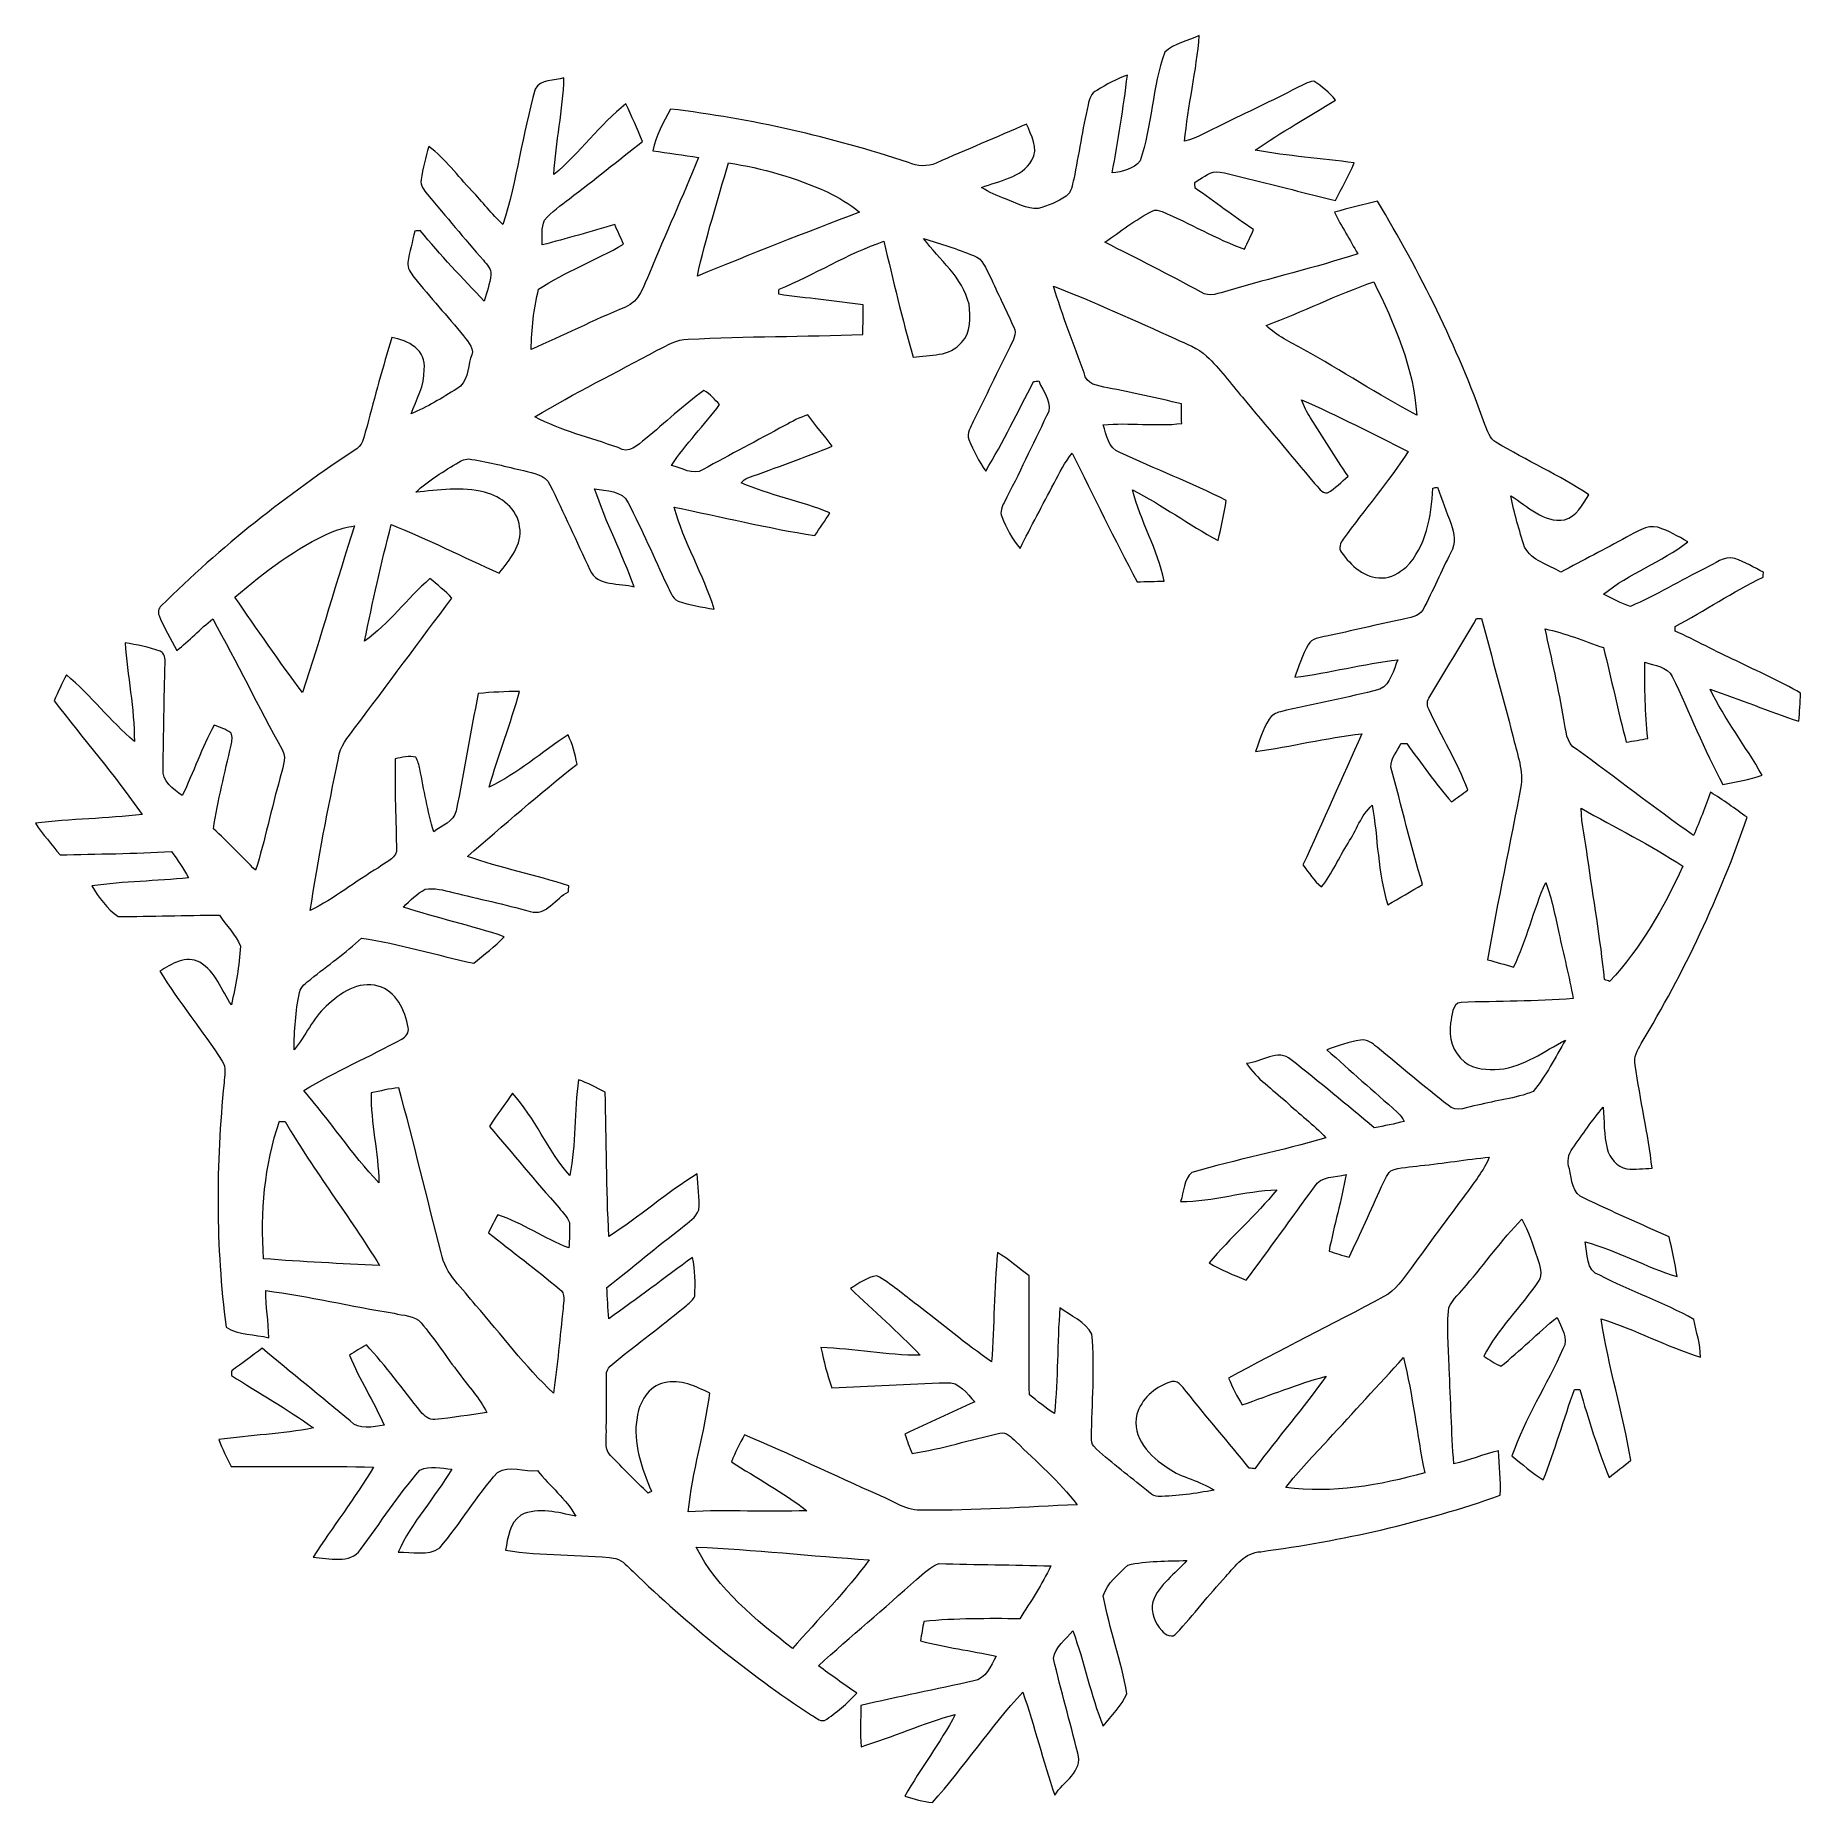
# Model space of a CAD drawing. Header units: centimetres. Extents: x -16.2 to 16.2, y -16.2 to 16.2.
import ezdxf

# ---------------------------------------------------------------- set-up
doc = ezdxf.new("R2010")
doc.units = ezdxf.units.CM
doc.header["$MEASUREMENT"] = 0
doc.layers.add('Layer 1', color=7, linetype='Continuous')

msp = doc.modelspace()

# ---------------------------------------------------------------- linework, layer by layer
at = {"layer": 'Layer 1', "color": 8, "lineweight": 9}
for points, knots in [([(4.51856, 15.86477), (4.69283, 16.02352), (4.9426, 16.06551), (5.14862, 16.17134), (5.14862, 16.17134), (5.10099, 15.51976), (4.93942, 14.88229), (4.8791, 14.23177), (4.8791, 14.23177), (5.1211, 14.29879), (5.33735, 14.42932), (5.56348, 14.53445), (5.56348, 14.53445), (6.01963, 14.7627), (6.48459, 14.97295), (6.9372, 15.20931), (6.9372, 15.20931), (7.03704, 15.25447), (7.1344, 15.31938), (7.24623, 15.33137), (7.24623, 15.33137), (7.39581, 15.24106), (7.52916, 15.12288), (7.64029, 14.98777), (7.64029, 14.98777), (7.1531, 14.67979), (6.64863, 14.39863), (6.1745, 14.07125), (6.1745, 14.07125), (6.7721, 13.95342), (7.38311, 13.93014), (7.98425, 13.83524), (7.98425, 13.83524), (7.88723, 13.59782), (7.756, 13.37628), (7.64064, 13.14768), (7.64064, 13.14768), (7.11147, 13.28068), (6.58336, 13.41614), (6.05279, 13.54244), (6.05279, 13.54244), (5.85453, 13.58795), (5.66085, 13.66344), (5.45695, 13.67438), (5.45695, 13.67438), (5.30878, 13.65921), (5.19342, 13.54702), (5.06607, 13.4807), (5.06607, 13.4807), (5.06818, 13.4546), (5.07277, 13.40168), (5.07489, 13.37522), (5.07489, 13.37522), (5.43648, 13.12969), (5.77797, 12.85558), (6.14345, 12.61534), (6.14345, 12.61534), (6.08948, 12.49575), (6.03233, 12.37757), (5.97765, 12.25903), (5.97765, 12.25903), (5.45483, 12.44318), (4.97717, 12.73105), (4.46776, 12.9466), (4.46776, 12.9466), (4.41061, 12.97059), (4.34217, 12.98928), (4.28502, 12.95506), (4.28502, 12.95506), (3.97916, 12.79314), (3.70364, 12.58218), (3.42071, 12.38462), (3.42071, 12.38462), (4.01232, 12.08829), (4.60287, 11.78949), (5.18319, 11.47128), (5.18319, 11.47128), (5.33559, 11.37356), (5.51551, 11.4547), (5.67038, 11.49633), (5.67038, 11.49633), (6.46095, 11.72951), (7.26423, 11.9186), (8.0488, 12.17225), (8.0488, 12.17225), (7.91051, 12.42837), (7.75106, 12.67249), (7.62547, 12.93566), (7.62547, 12.93566), (7.88653, 13.00516), (8.14757, 13.07536), (8.41146, 13.13427), (8.41146, 13.13427), (9.1918, 11.83852), (9.86949, 10.47751), (10.37819, 9.05193), (10.37819, 9.05193), (10.42793, 8.93446), (10.46251, 8.79264), (10.58034, 8.72385), (10.58034, 8.72385), (11.1402, 8.39012), (11.73886, 8.12342), (12.28214, 7.76147), (12.28214, 7.76147), (12.15831, 7.58896), (12.0613, 7.36212), (11.83728, 7.30603), (11.83728, 7.30603), (11.44711, 7.23901), (11.16101, 7.55968), (10.85303, 7.74312), (10.85303, 7.74312), (10.91301, 7.42527), (11.00579, 7.11412), (11.10492, 6.8065), (11.10492, 6.8065), (11.23298, 6.55356), (11.54236, 6.48512), (11.76955, 6.34683), (11.76955, 6.34683), (12.16784, 6.56379), (12.57388, 6.76699), (12.97005, 6.98818), (12.97005, 6.98818), (13.15068, 7.07144), (13.33165, 7.22101), (13.54543, 7.1681), (13.54543, 7.1681), (13.73735, 7.10354), (13.91691, 7.00511), (14.09224, 6.90422), (14.09224, 6.90422), (13.61317, 6.52957), (13.02121, 6.32743), (12.54954, 5.94466), (12.54954, 5.94466), (12.71041, 5.86529), (12.86775, 5.77145), (13.04167, 5.72171), (13.04167, 5.72171), (13.51615, 5.92032), (13.95571, 6.19478), (14.4168, 6.42338), (14.4168, 6.42338), (14.58789, 6.49852), (14.75123, 6.65269), (14.95443, 6.59695), (14.95443, 6.59695), (15.13752, 6.53486), (15.30262, 6.43114), (15.47725, 6.34895), (15.47725, 6.34895), (15.47548, 6.32531), (15.47195, 6.27839), (15.47019, 6.25476), (15.47019, 6.25476), (14.91351, 5.98982), (14.40374, 5.63916), (13.85905, 5.352), (13.85905, 5.352), (13.85905, 5.33118), (13.8587, 5.28991), (13.8587, 5.26909), (13.8587, 5.26909), (14.23864, 5.09941), (14.602, 4.89515), (14.98089, 4.72299), (14.98089, 4.72299), (15.37459, 4.52897), (15.78028, 4.35681), (16.15811, 4.13139), (16.15811, 4.13139), (16.14646, 3.96135), (16.14257, 3.78954), (16.12352, 3.61915), (16.12352, 3.61915), (15.57743, 3.80224), (15.04298, 4.01779), (14.49935, 4.20723), (14.49935, 4.20723), (14.76922, 3.65584), (15.1481, 3.16583), (15.45149, 2.63279), (15.45149, 2.63279), (15.21936, 2.55094), (14.9756, 2.51108), (14.73571, 2.45993), (14.73571, 2.45993), (14.38575, 3.09881), (14.12646, 3.78214), (13.8079, 4.43583), (13.8079, 4.43583), (13.71583, 4.62104), (13.48511, 4.64468), (13.30801, 4.69759), (13.30801, 4.69759), (13.29214, 4.23299), (13.31683, 3.76803), (13.35881, 3.30553), (13.35881, 3.30553), (13.22899, 3.27872), (13.09635, 3.25826), (12.96617, 3.23639), (12.96617, 3.23639), (12.81025, 3.80895), (12.69665, 4.39209), (12.54672, 4.96606), (12.54672, 4.96606), (12.19359, 5.086), (11.84822, 5.23699), (11.48027, 5.3079), (11.48027, 5.3079), (11.60128, 4.75757), (11.73251, 4.209), (11.82106, 3.65196), (11.82106, 3.65196), (11.86903, 3.46287), (11.85281, 3.21169), (12.05671, 3.10833), (12.05671, 3.10833), (12.77073, 2.58128), (13.47523, 2.04012), (14.19843, 1.52612), (14.19843, 1.52612), (14.3099, 1.78753), (14.40939, 2.05388), (14.50993, 2.31952), (14.50993, 2.31952), (14.74135, 2.18158), (14.95478, 2.01578), (15.17597, 1.86161), (15.17597, 1.86161), (14.68808, 0.41523), (14.02592, -0.97225), (13.23816, -2.27929), (13.23816, -2.27929), (13.18031, -2.40312), (13.08647, -2.52624), (13.12986, -2.6744), (13.12986, -2.6744), (13.21911, -3.30552), (13.36446, -3.92818), (13.43784, -4.56176), (13.43784, -4.56176), (13.28403, -4.56988), (13.12845, -4.58152), (12.9757, -4.57483), (12.9757, -4.57483), (12.79613, -4.53531), (12.66349, -4.3741), (12.61516, -4.20228), (12.61516, -4.20228), (12.55272, -3.95429), (12.56471, -3.69746), (12.54355, -3.44452), (12.54355, -3.44452), (12.33646, -3.68017), (12.16748, -3.94546), (11.98228, -4.19805), (11.98228, -4.19805), (11.9029, -4.30424), (11.87715, -4.44288), (11.92513, -4.57094), (11.92513, -4.57094), (11.97099, -4.76815), (11.96711, -5.03413), (12.19676, -5.11139), (12.19676, -5.11139), (12.70935, -5.35904), (13.23428, -5.58094), (13.75181, -5.81906), (13.75181, -5.81906), (13.80473, -6.05895), (13.85517, -6.2999), (13.89645, -6.54296), (13.89645, -6.54296), (13.31966, -6.37257), (12.79472, -6.06072), (12.21193, -5.90937), (12.21193, -5.90937), (12.26626, -6.11857), (12.21617, -6.43925), (12.4804, -6.52003), (12.4804, -6.52003), (13.04237, -6.8139), (13.64986, -7.01322), (14.2016, -7.32825), (14.2016, -7.32825), (14.239, -7.55685), (14.33213, -7.78192), (14.3219, -8.01652), (14.3219, -8.01652), (13.70242, -7.82919), (13.1288, -7.50746), (12.50827, -7.31943), (12.50827, -7.31943), (12.63103, -8.19291), (12.91185, -9.03534), (13.04837, -9.90635), (13.04837, -9.90635), (12.91537, -10.01042), (12.78626, -10.11943), (12.64973, -10.2182), (12.64973, -10.2182), (12.44195, -9.69362), (12.2705, -9.15387), (12.11421, -8.61201), (12.11421, -8.61201), (12.09058, -8.6113), (12.04366, -8.60919), (12.02002, -8.60812), (12.02002, -8.60812), (11.81894, -9.1574), (11.65843, -9.72079), (11.44535, -10.26583), (11.44535, -10.26583), (11.24215, -10.1353), (11.0587, -9.97762), (10.87067, -9.82733), (10.87067, -9.82733), (11.10915, -9.14188), (11.5152, -8.52804), (11.80518, -7.86447), (11.80518, -7.86447), (11.92618, -7.67079), (11.76673, -7.47147), (11.69935, -7.2905), (11.69935, -7.2905), (11.34481, -7.57484), (11.02519, -7.9001), (10.67171, -8.1855), (10.67171, -8.1855), (10.55952, -8.1354), (10.45969, -8.06308), (10.35703, -7.99853), (10.35703, -7.99853), (10.61985, -7.49829), (11.03471, -7.09929), (11.35363, -6.6368), (11.35363, -6.6368), (11.44852, -6.50698), (11.37867, -6.3313), (11.33493, -6.19654), (11.33493, -6.19654), (11.2485, -5.95947), (11.18112, -5.71182), (11.05235, -5.49345), (11.05235, -5.49345), (10.68441, -5.86881), (10.38666, -6.30519), (10.03881, -6.69854), (10.03881, -6.69854), (9.93192, -6.83506), (9.79223, -6.95148), (9.71744, -7.11094), (9.71744, -7.11094), (9.67546, -7.47924), (9.71321, -7.85036), (9.72415, -8.21936), (9.72415, -8.21936), (9.75201, -8.80356), (9.76542, -9.38847), (9.80775, -9.97196), (9.80775, -9.97196), (10.08645, -9.9134), (10.34715, -9.79134), (10.62549, -9.73172), (10.62549, -9.73172), (10.64172, -10.00195), (10.66924, -10.27359), (10.65901, -10.54524), (10.65901, -10.54524), (9.24048, -11.04865), (7.76376, -11.37815), (6.27327, -11.57888), (6.27327, -11.57888), (5.98541, -11.59228), (5.81255, -11.83852), (5.63545, -12.03078), (5.63545, -12.03078), (5.3236, -12.36769), (5.04561, -12.73458), (4.7334, -13.07042), (4.7334, -13.07042), (4.66037, -13.1692), (4.52244, -13.10288), (4.46352, -13.0235), (4.46352, -13.0235), (4.33053, -12.88451), (4.25574, -12.68589), (4.30019, -12.49433), (4.30019, -12.49433), (4.40814, -12.17295), (4.71047, -11.99022), (4.91896, -11.7408), (4.91896, -11.7408), (4.56018, -11.74997), (4.18941, -11.74292), (3.83946, -11.82406), (3.83946, -11.82406), (3.67542, -11.98845), (3.46128, -12.15426), (3.39073, -12.38568), (3.39073, -12.38568), (3.50256, -12.98928), (3.72304, -13.57207), (3.82358, -14.1792), (3.82358, -14.1792), (3.72234, -14.40216), (3.54313, -14.58066), (3.39002, -14.7694), (3.39002, -14.7694), (3.15648, -14.20531), (3.04465, -13.60029), (2.83616, -13.02738), (2.83616, -13.02738), (2.70493, -13.18084), (2.50913, -13.31984), (2.48056, -13.53362), (2.48056, -13.53362), (2.61567, -14.11394), (2.78324, -14.68685), (2.9233, -15.26646), (2.9233, -15.26646), (3.02983, -15.59737), (2.65554, -15.79351), (2.50208, -16.03374), (2.50208, -16.03374), (2.28794, -15.4111), (2.13554, -14.76834), (1.91647, -14.14745), (1.91647, -14.14745), (1.32874, -14.79057), (0.84226, -15.51905), (0.26441, -16.17134), (0.26441, -16.17134), (0.09331, -16.14629), (-0.07532, -16.10678), (-0.23971, -16.05316), (-0.23971, -16.05316), (0.04675, -15.54234), (0.4094, -15.07667), (0.68175, -14.55844), (0.68175, -14.55844), (0.09472, -14.71542), (-0.4609, -14.9726), (-1.04263, -15.14899), (-1.04263, -15.14899), (-1.05957, -14.89781), (-1.04828, -14.64593), (-1.04687, -14.3944), (-1.04687, -14.3944), (-0.36071, -14.23282), (0.33179, -14.09912), (1.01971, -13.9439), (1.01971, -13.9439), (1.24125, -13.9065), (1.33685, -13.66979), (1.42963, -13.48987), (1.42963, -13.48987), (0.96997, -13.39145), (0.50253, -13.32901), (0.04745, -13.21083), (0.04745, -13.21083), (0.06368, -13.08877), (0.0852, -12.97341), (0.10672, -12.85382), (0.10672, -12.85382), (0.68986, -12.79631), (1.27653, -12.80231), (1.86179, -12.80619), (1.86179, -12.80619), (2.06216, -12.49045), (2.27207, -12.1786), (2.42941, -11.83852), (2.42941, -11.83852), (1.74678, -11.81771), (1.0638, -11.81559), (0.38188, -11.79725), (0.38188, -11.79725), (0.22349, -11.84946), (0.10213, -11.98034), (-0.02557, -12.08476), (-0.02557, -12.08476), (-0.61754, -12.61922), (-1.23066, -13.13004), (-1.82157, -13.66556), (-1.82157, -13.66556), (-1.59261, -13.83948), (-1.35625, -14.00352), (-1.11989, -14.16827), (-1.11989, -14.16827), (-1.30051, -14.35347), (-1.49172, -14.53233), (-1.71291, -14.6685), (-1.71291, -14.6685), (-1.80287, -14.68544), (-1.87872, -14.60324), (-1.95104, -14.57114), (-1.95104, -14.57114), (-3.11908, -13.80102), (-4.20987, -12.9152), (-5.21599, -11.9433), (-5.21599, -11.9433), (-5.31725, -11.85933), (-5.3998, -11.74045), (-5.52927, -11.70023), (-5.52927, -11.70023), (-6.20061, -11.61945), (-6.88182, -11.66143), (-7.55069, -11.55242), (-7.55069, -11.55242), (-7.51012, -11.31958), (-7.47907, -11.05677), (-7.26988, -10.90719), (-7.26988, -10.90719), (-6.94109, -10.75796), (-6.5929, -10.85992), (-6.26234, -10.93118), (-6.26234, -10.93118), (-6.44191, -10.6098), (-6.74141, -10.37907), (-6.96755, -10.09297), (-6.96755, -10.09297), (-7.2025, -10.12472), (-7.48436, -9.99172), (-7.69638, -10.12719), (-7.69638, -10.12719), (-8.08691, -10.55582), (-8.37619, -11.06805), (-8.75366, -11.50726), (-8.75366, -11.50726), (-8.97131, -11.6646), (-9.26554, -11.57605), (-9.51778, -11.58981), (-9.51778, -11.58981), (-9.26836, -11.03807), (-8.84115, -10.58757), (-8.53388, -10.06792), (-8.53388, -10.06792), (-8.72544, -10.05169), (-8.93816, -9.99772), (-9.11667, -10.08521), (-9.11667, -10.08521), (-9.5146, -10.541), (-9.84268, -11.05324), (-10.20357, -11.53831), (-10.20357, -11.53831), (-10.39548, -11.81312), (-10.78601, -11.69459), (-11.07282, -11.67942), (-11.07282, -11.67942), (-10.71722, -11.12097), (-10.30412, -10.59957), (-9.96721, -10.02947), (-9.96721, -10.02947), (-10.83505, -10.00936), (-11.70288, -10.02171), (-12.57071, -10.01924), (-12.57071, -10.01924), (-12.65221, -9.85696), (-12.73828, -9.6975), (-12.80178, -9.52746), (-12.80178, -9.52746), (-12.2257, -9.44315), (-11.63938, -9.42904), (-11.06823, -9.31262), (-11.06823, -9.31262), (-11.54942, -8.96514), (-12.06801, -8.67268), (-12.56825, -8.35412), (-12.56825, -8.35412), (-12.56683, -8.33226), (-12.56436, -8.28816), (-12.56295, -8.26628), (-12.56295, -8.26628), (-12.37245, -8.13611), (-12.19113, -7.99323), (-12.00627, -7.85565), (-12.00627, -7.85565), (-11.47005, -8.3005), (-10.93065, -8.74218), (-10.39443, -9.18668), (-10.39443, -9.18668), (-10.23321, -9.3652), (-9.97745, -9.28899), (-9.77283, -9.26606), (-9.77283, -9.26606), (-9.96157, -8.82755), (-10.22544, -8.42574), (-10.40712, -7.98406), (-10.40712, -7.98406), (-10.30447, -7.91809), (-10.20111, -7.8553), (-10.09809, -7.79074), (-10.09809, -7.79074), (-9.7425, -8.18126), (-9.42852, -8.60708), (-9.09938, -9.01946), (-9.09938, -9.01946), (-9.03658, -9.09566), (-8.95015, -9.17399), (-8.84326, -9.15846), (-8.84326, -9.15846), (-8.52541, -9.13094), (-8.21144, -9.07485), (-7.89535, -9.03358), (-7.89535, -9.03358), (-8.02376, -8.76971), (-8.22731, -8.55345), (-8.39982, -8.31885), (-8.39982, -8.31885), (-8.63654, -8.013), (-8.8475, -7.68737), (-9.0955, -7.39069), (-9.0955, -7.39069), (-9.21545, -7.2464), (-9.42641, -7.26157), (-9.59151, -7.2143), (-9.59151, -7.2143), (-10.37643, -7.08836), (-11.15149, -6.90491), (-11.9403, -6.79943), (-11.9403, -6.79943), (-11.94206, -7.08836), (-11.88527, -7.3734), (-11.88421, -7.66198), (-11.88421, -7.66198), (-12.14209, -7.60024), (-12.43913, -7.61541), (-12.66491, -7.46936), (-12.66491, -7.46936), (-12.86105, -5.99157), (-12.85364, -4.4831), (-12.70301, -2.99861), (-12.70301, -2.99861), (-12.69454, -2.86878), (-12.65644, -2.71885), (-12.73546, -2.60138), (-12.73546, -2.60138), (-13.09882, -2.04117), (-13.53098, -1.52611), (-13.8774, -0.95496), (-13.8774, -0.95496), (-13.6742, -0.82303), (-13.39198, -0.65546), (-13.14892, -0.79233), (-13.14892, -0.79233), (-12.85752, -0.96061), (-12.74534, -1.3021), (-12.57001, -1.57233), (-12.57001, -1.57233), (-12.48852, -1.21849), (-12.42608, -0.85795), (-12.40173, -0.496), (-12.40173, -0.496), (-12.49487, -0.28821), (-12.65961, -0.11888), (-12.78979, 0.06809), (-12.78979, 0.06809), (-13.40821, 0.07091), (-14.02733, 0.04622), (-14.6447, 0.04481), (-14.6447, 0.04481), (-14.84578, 0.18945), (-15.0003, 0.39229), (-15.12236, 0.60643), (-15.12236, 0.60643), (-14.53604, 0.68969), (-13.94231, 0.69145), (-13.35388, 0.7553), (-13.35388, 0.7553), (-13.4449, 0.92287), (-13.55461, 1.0788), (-13.66397, 1.23438), (-13.66397, 1.23438), (-14.34413, 1.19169), (-15.0257, 1.19451), (-15.7062, 1.17193), (-15.7062, 1.17193), (-15.85825, 1.36455), (-16.02194, 1.5487), (-16.15811, 1.75331), (-16.15811, 1.75331), (-15.509, 1.83198), (-14.85319, 1.8348), (-14.20443, 1.91488), (-14.20443, 1.91488), (-14.70467, 2.63455), (-15.2797, 3.29883), (-15.81415, 3.9931), (-15.81415, 3.9931), (-15.74219, 4.15326), (-15.67022, 4.31342), (-15.58873, 4.46899), (-15.58873, 4.46899), (-15.14317, 4.09434), (-14.78757, 3.62374), (-14.34413, 3.24768), (-14.34413, 3.24768), (-14.34695, 3.8541), (-14.47007, 4.451), (-14.51452, 5.05461), (-14.51452, 5.05461), (-14.29827, 5.01792), (-14.0806, 4.97735), (-13.87458, 4.89974), (-13.87458, 4.89974), (-13.78392, 4.86834), (-13.78004, 4.75933), (-13.78145, 4.6789), (-13.78145, 4.6789), (-13.80544, 4.03614), (-13.80473, 3.39302), (-13.82025, 2.74991), (-13.82025, 2.74991), (-13.84812, 2.52378), (-13.62658, 2.37843), (-13.46748, 2.25849), (-13.46748, 2.25849), (-13.26392, 2.68464), (-13.10941, 3.13338), (-12.88469, 3.5493), (-12.88469, 3.5493), (-12.78097, 3.50803), (-12.66985, 3.47592), (-12.58095, 3.40572), (-12.58095, 3.40572), (-12.53438, 3.33834), (-12.56225, 3.25438), (-12.57424, 3.18065), (-12.57424, 3.18065), (-12.69101, 2.67371), (-12.81731, 2.16783), (-12.8988, 1.65312), (-12.8988, 1.65312), (-12.63386, 1.40653), (-12.38268, 1.14583), (-12.12551, 0.89112), (-12.12551, 0.89112), (-11.95124, 1.44463), (-11.84011, 2.01578), (-11.67995, 2.57352), (-11.67995, 2.57352), (-11.65243, 2.73968), (-11.54413, 2.92277), (-11.6348, 3.08787), (-11.6348, 3.08787), (-12.06483, 3.88621), (-12.47688, 4.69407), (-12.90868, 5.49134), (-12.90868, 5.49134), (-13.13939, 5.31072), (-13.33871, 5.09306), (-13.57013, 4.91314), (-13.57013, 4.91314), (-13.6802, 5.12551), (-13.80508, 5.33118), (-13.89293, 5.55343), (-13.89293, 5.55343), (-13.92221, 5.61552), (-13.90033, 5.6829), (-13.85377, 5.72912), (-13.85377, 5.72912), (-12.76686, 6.8125), (-11.5533, 7.76288), (-10.27307, 8.60708), (-10.27307, 8.60708), (-10.13584, 8.69527), (-10.1429, 8.8833), (-10.08434, 9.01877), (-10.08434, 9.01877), (-9.94816, 9.56381), (-9.79365, 10.10391), (-9.63136, 10.6419), (-9.63136, 10.6419), (-9.34209, 10.59921), (-8.98261, 10.40377), (-9.04223, 10.05488), (-9.04223, 10.05488), (-9.02565, 9.76207), (-9.18581, 9.51019), (-9.28071, 9.2449), (-9.28071, 9.2449), (-8.9879, 9.37014), (-8.71061, 9.53171), (-8.44357, 9.70492), (-8.44357, 9.70492), (-8.24177, 9.81005), (-8.24319, 10.07252), (-8.18921, 10.26549), (-8.18921, 10.26549), (-8.09819, 10.42812), (-8.22837, 10.55441), (-8.31833, 10.67012), (-8.31833, 10.67012), (-8.61749, 11.0296), (-8.92687, 11.38026), (-9.22391, 11.74151), (-9.22391, 11.74151), (-9.28177, 11.82124), (-9.35585, 11.90978), (-9.33856, 12.01526), (-9.33856, 12.01526), (-9.3107, 12.21), (-9.25319, 12.39873), (-9.21192, 12.59064), (-9.21192, 12.59064), (-9.18687, 12.59241), (-9.13642, 12.59523), (-9.11137, 12.59699), (-9.11137, 12.59699), (-8.74271, 12.14861), (-8.33985, 11.72916), (-7.94086, 11.3083), (-7.94086, 11.3083), (-7.89359, 11.46669), (-7.8382, 11.62439), (-7.8195, 11.78949), (-7.8195, 11.78949), (-7.80292, 11.89849), (-7.89747, 11.97822), (-7.95672, 12.05583), (-7.95672, 12.05583), (-8.3021, 12.452), (-8.63936, 12.85558), (-8.97802, 13.25775), (-8.97802, 13.25775), (-9.03765, 13.33747), (-9.11984, 13.42426), (-9.09621, 13.53256), (-9.09621, 13.53256), (-9.06304, 13.73788), (-9.01189, 13.94002), (-8.95615, 14.14004), (-8.95615, 14.14004), (-8.64959, 13.91391), (-8.42946, 13.59924), (-8.16734, 13.32724), (-8.16734, 13.32724), (-7.97367, 13.1251), (-7.80257, 12.90144), (-7.60008, 12.70777), (-7.60008, 12.70777), (-7.33867, 13.5181), (-7.24271, 14.37147), (-7.006, 15.18815), (-7.006, 15.18815), (-6.9171, 15.37935), (-6.6504, 15.33243), (-6.48071, 15.39629), (-6.48071, 15.39629), (-6.49729, 14.80221), (-6.63664, 14.21871), (-6.66416, 13.62499), (-6.66416, 13.62499), (-6.18967, 14.01939), (-5.82807, 14.53516), (-5.34583, 14.92074), (-5.34583, 14.92074), (-5.24528, 14.69073), (-5.13838, 14.46284), (-5.04384, 14.23), (-5.04384, 14.23), (-5.48835, 13.87828), (-5.93179, 13.5248), (-6.38193, 13.18014), (-6.38193, 13.18014), (-6.53927, 13.05702), (-6.70543, 12.94095), (-6.83702, 12.78926), (-6.83702, 12.78926), (-6.90193, 12.64885), (-6.87653, 12.48622), (-6.87759, 12.33594), (-6.87759, 12.33594), (-6.43415, 12.45412), (-5.99176, 12.57583), (-5.55255, 12.70847), (-5.55255, 12.70847), (-5.49681, 12.58888), (-5.44213, 12.46894), (-5.39063, 12.34793), (-5.39063, 12.34793), (-5.89898, 12.05477), (-6.4532, 11.84417), (-6.94567, 11.52455), (-6.94567, 11.52455), (-7.0374, 11.16824), (-7.07091, 10.79112), (-7.0829, 10.42177), (-7.0829, 10.42177), (-6.50435, 10.6733), (-5.94026, 10.95834), (-5.35606, 11.19894), (-5.35606, 11.19894), (-5.09711, 11.29489), (-5.0202, 11.59334), (-4.91437, 11.81912), (-4.91437, 11.81912), (-4.62686, 12.52961), (-4.30265, 13.22459), (-4.01831, 13.93614), (-4.01831, 13.93614), (-4.2963, 13.98024), (-4.57605, 14.0141), (-4.85334, 14.06067), (-4.85334, 14.06067), (-4.7962, 14.33266), (-4.66461, 14.58102), (-4.53125, 14.82232), (-4.53125, 14.82232), (-3.051, 14.64593), (-1.58944, 14.31326), (-0.1755, 13.84301), (-0.1755, 13.84301), (-0.01393, 13.77986), (0.17198, 13.75763), (0.3325, 13.83489), (0.3325, 13.83489), (0.88071, 14.07796), (1.43775, 14.30091), (1.9842, 14.54891), (1.9842, 14.54891), (2.07522, 14.34395), (2.2128, 14.1023), (2.0858, 13.88604), (2.0858, 13.88604), (1.88789, 13.56008), (1.4882, 13.51245), (1.16435, 13.38757), (1.16435, 13.38757), (1.29628, 13.29161), (1.45327, 13.24046), (1.6025, 13.17767), (1.6025, 13.17767), (1.79758, 13.10676), (1.98597, 12.98787), (2.20257, 13.00128), (2.20257, 13.00128), (2.38108, 13.05243), (2.55641, 13.1244), (2.71092, 13.22882), (2.71092, 13.22882), (2.81393, 13.29726), (2.81887, 13.43272), (2.85203, 13.54209), (2.85203, 13.54209), (2.94164, 13.99435), (3.0122, 14.45049), (3.11238, 14.90099), (3.11238, 14.90099), (3.13673, 15.00188), (3.16848, 15.11724), (3.2736, 15.16345), (3.2736, 15.16345), (3.44999, 15.27422), (3.6352, 15.37441), (3.83311, 15.44215), (3.83311, 15.44215), (3.75938, 14.84278), (3.66836, 14.24588), (3.5523, 13.65321), (3.5523, 13.65321), (3.73645, 13.67544), (3.94565, 13.72482), (4.06806, 13.87334), (4.06806, 13.87334), (4.28431, 14.51963), (4.28749, 15.22342), (4.51856, 15.86477), (4.51856, 15.86477), (4.51856, 15.86477), (4.51856, 15.86477), (4.51856, 15.86477)], [0, 0, 0, 0, 0.00408163, 0.00408163, 0.00408163, 0.00408163, 0.00816327, 0.00816327, 0.00816327, 0.00816327, 0.0122449, 0.0122449, 0.0122449, 0.0122449, 0.01632653, 0.01632653, 0.01632653, 0.01632653, 0.02040816, 0.02040816, 0.02040816, 0.02040816, 0.0244898, 0.0244898, 0.0244898, 0.0244898, 0.02857143, 0.02857143, 0.02857143, 0.02857143, 0.03265306, 0.03265306, 0.03265306, 0.03265306, 0.03673469, 0.03673469, 0.03673469, 0.03673469, 0.04081633, 0.04081633, 0.04081633, 0.04081633, 0.04489796, 0.04489796, 0.04489796, 0.04489796, 0.04897959, 0.04897959, 0.04897959, 0.04897959, 0.05306122, 0.05306122, 0.05306122, 0.05306122, 0.05714286, 0.05714286, 0.05714286, 0.05714286, 0.06122449, 0.06122449, 0.06122449, 0.06122449, 0.06530612, 0.06530612, 0.06530612, 0.06530612, 0.06938776, 0.06938776, 0.06938776, 0.06938776, 0.07346939, 0.07346939, 0.07346939, 0.07346939, 0.07755102, 0.07755102, 0.07755102, 0.07755102, 0.08163265, 0.08163265, 0.08163265, 0.08163265, 0.08571429, 0.08571429, 0.08571429, 0.08571429, 0.08979592, 0.08979592, 0.08979592, 0.08979592, 0.09387755, 0.09387755, 0.09387755, 0.09387755, 0.09795918, 0.09795918, 0.09795918, 0.09795918, 0.10204082, 0.10204082, 0.10204082, 0.10204082, 0.10612245, 0.10612245, 0.10612245, 0.10612245, 0.11020408, 0.11020408, 0.11020408, 0.11020408, 0.11428571, 0.11428571, 0.11428571, 0.11428571, 0.11836735, 0.11836735, 0.11836735, 0.11836735, 0.12244898, 0.12244898, 0.12244898, 0.12244898, 0.12653061, 0.12653061, 0.12653061, 0.12653061, 0.13061224, 0.13061224, 0.13061224, 0.13061224, 0.13469388, 0.13469388, 0.13469388, 0.13469388, 0.13877551, 0.13877551, 0.13877551, 0.13877551, 0.14285714, 0.14285714, 0.14285714, 0.14285714, 0.14693878, 0.14693878, 0.14693878, 0.14693878, 0.15102041, 0.15102041, 0.15102041, 0.15102041, 0.15510204, 0.15510204, 0.15510204, 0.15510204, 0.15918367, 0.15918367, 0.15918367, 0.15918367, 0.16326531, 0.16326531, 0.16326531, 0.16326531, 0.16734694, 0.16734694, 0.16734694, 0.16734694, 0.17142857, 0.17142857, 0.17142857, 0.17142857, 0.1755102, 0.1755102, 0.1755102, 0.1755102, 0.17959184, 0.17959184, 0.17959184, 0.17959184, 0.18367347, 0.18367347, 0.18367347, 0.18367347, 0.1877551, 0.1877551, 0.1877551, 0.1877551, 0.19183673, 0.19183673, 0.19183673, 0.19183673, 0.19591837, 0.19591837, 0.19591837, 0.19591837, 0.2, 0.2, 0.2, 0.2, 0.20408163, 0.20408163, 0.20408163, 0.20408163, 0.20816327, 0.20816327, 0.20816327, 0.20816327, 0.2122449, 0.2122449, 0.2122449, 0.2122449, 0.21632653, 0.21632653, 0.21632653, 0.21632653, 0.22040816, 0.22040816, 0.22040816, 0.22040816, 0.2244898, 0.2244898, 0.2244898, 0.2244898, 0.22857143, 0.22857143, 0.22857143, 0.22857143, 0.23265306, 0.23265306, 0.23265306, 0.23265306, 0.23673469, 0.23673469, 0.23673469, 0.23673469, 0.24081633, 0.24081633, 0.24081633, 0.24081633, 0.24489796, 0.24489796, 0.24489796, 0.24489796, 0.24897959, 0.24897959, 0.24897959, 0.24897959, 0.25306122, 0.25306122, 0.25306122, 0.25306122, 0.25714286, 0.25714286, 0.25714286, 0.25714286, 0.26122449, 0.26122449, 0.26122449, 0.26122449, 0.26530612, 0.26530612, 0.26530612, 0.26530612, 0.26938776, 0.26938776, 0.26938776, 0.26938776, 0.27346939, 0.27346939, 0.27346939, 0.27346939, 0.27755102, 0.27755102, 0.27755102, 0.27755102, 0.28163265, 0.28163265, 0.28163265, 0.28163265, 0.28571429, 0.28571429, 0.28571429, 0.28571429, 0.28979592, 0.28979592, 0.28979592, 0.28979592, 0.29387755, 0.29387755, 0.29387755, 0.29387755, 0.29795918, 0.29795918, 0.29795918, 0.29795918, 0.30204082, 0.30204082, 0.30204082, 0.30204082, 0.30612245, 0.30612245, 0.30612245, 0.30612245, 0.31020408, 0.31020408, 0.31020408, 0.31020408, 0.31428571, 0.31428571, 0.31428571, 0.31428571, 0.31836735, 0.31836735, 0.31836735, 0.31836735, 0.32244898, 0.32244898, 0.32244898, 0.32244898, 0.32653061, 0.32653061, 0.32653061, 0.32653061, 0.33061224, 0.33061224, 0.33061224, 0.33061224, 0.33469388, 0.33469388, 0.33469388, 0.33469388, 0.33877551, 0.33877551, 0.33877551, 0.33877551, 0.34285714, 0.34285714, 0.34285714, 0.34285714, 0.34693878, 0.34693878, 0.34693878, 0.34693878, 0.35102041, 0.35102041, 0.35102041, 0.35102041, 0.35510204, 0.35510204, 0.35510204, 0.35510204, 0.35918367, 0.35918367, 0.35918367, 0.35918367, 0.36326531, 0.36326531, 0.36326531, 0.36326531, 0.36734694, 0.36734694, 0.36734694, 0.36734694, 0.37142857, 0.37142857, 0.37142857, 0.37142857, 0.3755102, 0.3755102, 0.3755102, 0.3755102, 0.37959184, 0.37959184, 0.37959184, 0.37959184, 0.38367347, 0.38367347, 0.38367347, 0.38367347, 0.3877551, 0.3877551, 0.3877551, 0.3877551, 0.39183673, 0.39183673, 0.39183673, 0.39183673, 0.39591837, 0.39591837, 0.39591837, 0.39591837, 0.4, 0.4, 0.4, 0.4, 0.40408163, 0.40408163, 0.40408163, 0.40408163, 0.40816327, 0.40816327, 0.40816327, 0.40816327, 0.4122449, 0.4122449, 0.4122449, 0.4122449, 0.41632653, 0.41632653, 0.41632653, 0.41632653, 0.42040816, 0.42040816, 0.42040816, 0.42040816, 0.4244898, 0.4244898, 0.4244898, 0.4244898, 0.42857143, 0.42857143, 0.42857143, 0.42857143, 0.43265306, 0.43265306, 0.43265306, 0.43265306, 0.43673469, 0.43673469, 0.43673469, 0.43673469, 0.44081633, 0.44081633, 0.44081633, 0.44081633, 0.44489796, 0.44489796, 0.44489796, 0.44489796, 0.44897959, 0.44897959, 0.44897959, 0.44897959, 0.45306122, 0.45306122, 0.45306122, 0.45306122, 0.45714286, 0.45714286, 0.45714286, 0.45714286, 0.46122449, 0.46122449, 0.46122449, 0.46122449, 0.46530612, 0.46530612, 0.46530612, 0.46530612, 0.46938776, 0.46938776, 0.46938776, 0.46938776, 0.47346939, 0.47346939, 0.47346939, 0.47346939, 0.47755102, 0.47755102, 0.47755102, 0.47755102, 0.48163265, 0.48163265, 0.48163265, 0.48163265, 0.48571429, 0.48571429, 0.48571429, 0.48571429, 0.48979592, 0.48979592, 0.48979592, 0.48979592, 0.49387755, 0.49387755, 0.49387755, 0.49387755, 0.49795918, 0.49795918, 0.49795918, 0.49795918, 0.50204082, 0.50204082, 0.50204082, 0.50204082, 0.50612245, 0.50612245, 0.50612245, 0.50612245, 0.51020408, 0.51020408, 0.51020408, 0.51020408, 0.51428571, 0.51428571, 0.51428571, 0.51428571, 0.51836735, 0.51836735, 0.51836735, 0.51836735, 0.52244898, 0.52244898, 0.52244898, 0.52244898, 0.52653061, 0.52653061, 0.52653061, 0.52653061, 0.53061224, 0.53061224, 0.53061224, 0.53061224, 0.53469388, 0.53469388, 0.53469388, 0.53469388, 0.53877551, 0.53877551, 0.53877551, 0.53877551, 0.54285714, 0.54285714, 0.54285714, 0.54285714, 0.54693878, 0.54693878, 0.54693878, 0.54693878, 0.55102041, 0.55102041, 0.55102041, 0.55102041, 0.55510204, 0.55510204, 0.55510204, 0.55510204, 0.55918367, 0.55918367, 0.55918367, 0.55918367, 0.56326531, 0.56326531, 0.56326531, 0.56326531, 0.56734694, 0.56734694, 0.56734694, 0.56734694, 0.57142857, 0.57142857, 0.57142857, 0.57142857, 0.5755102, 0.5755102, 0.5755102, 0.5755102, 0.57959184, 0.57959184, 0.57959184, 0.57959184, 0.58367347, 0.58367347, 0.58367347, 0.58367347, 0.5877551, 0.5877551, 0.5877551, 0.5877551, 0.59183673, 0.59183673, 0.59183673, 0.59183673, 0.59591837, 0.59591837, 0.59591837, 0.59591837, 0.6, 0.6, 0.6, 0.6, 0.60408163, 0.60408163, 0.60408163, 0.60408163, 0.60816327, 0.60816327, 0.60816327, 0.60816327, 0.6122449, 0.6122449, 0.6122449, 0.6122449, 0.61632653, 0.61632653, 0.61632653, 0.61632653, 0.62040816, 0.62040816, 0.62040816, 0.62040816, 0.6244898, 0.6244898, 0.6244898, 0.6244898, 0.62857143, 0.62857143, 0.62857143, 0.62857143, 0.63265306, 0.63265306, 0.63265306, 0.63265306, 0.63673469, 0.63673469, 0.63673469, 0.63673469, 0.64081633, 0.64081633, 0.64081633, 0.64081633, 0.64489796, 0.64489796, 0.64489796, 0.64489796, 0.64897959, 0.64897959, 0.64897959, 0.64897959, 0.65306122, 0.65306122, 0.65306122, 0.65306122, 0.65714286, 0.65714286, 0.65714286, 0.65714286, 0.66122449, 0.66122449, 0.66122449, 0.66122449, 0.66530612, 0.66530612, 0.66530612, 0.66530612, 0.66938776, 0.66938776, 0.66938776, 0.66938776, 0.67346939, 0.67346939, 0.67346939, 0.67346939, 0.67755102, 0.67755102, 0.67755102, 0.67755102, 0.68163265, 0.68163265, 0.68163265, 0.68163265, 0.68571429, 0.68571429, 0.68571429, 0.68571429, 0.68979592, 0.68979592, 0.68979592, 0.68979592, 0.69387755, 0.69387755, 0.69387755, 0.69387755, 0.69795918, 0.69795918, 0.69795918, 0.69795918, 0.70204082, 0.70204082, 0.70204082, 0.70204082, 0.70612245, 0.70612245, 0.70612245, 0.70612245, 0.71020408, 0.71020408, 0.71020408, 0.71020408, 0.71428571, 0.71428571, 0.71428571, 0.71428571, 0.71836735, 0.71836735, 0.71836735, 0.71836735, 0.72244898, 0.72244898, 0.72244898, 0.72244898, 0.72653061, 0.72653061, 0.72653061, 0.72653061, 0.73061224, 0.73061224, 0.73061224, 0.73061224, 0.73469388, 0.73469388, 0.73469388, 0.73469388, 0.73877551, 0.73877551, 0.73877551, 0.73877551, 0.74285714, 0.74285714, 0.74285714, 0.74285714, 0.74693878, 0.74693878, 0.74693878, 0.74693878, 0.75102041, 0.75102041, 0.75102041, 0.75102041, 0.75510204, 0.75510204, 0.75510204, 0.75510204, 0.75918367, 0.75918367, 0.75918367, 0.75918367, 0.76326531, 0.76326531, 0.76326531, 0.76326531, 0.76734694, 0.76734694, 0.76734694, 0.76734694, 0.77142857, 0.77142857, 0.77142857, 0.77142857, 0.7755102, 0.7755102, 0.7755102, 0.7755102, 0.77959184, 0.77959184, 0.77959184, 0.77959184, 0.78367347, 0.78367347, 0.78367347, 0.78367347, 0.7877551, 0.7877551, 0.7877551, 0.7877551, 0.79183673, 0.79183673, 0.79183673, 0.79183673, 0.79591837, 0.79591837, 0.79591837, 0.79591837, 0.8, 0.8, 0.8, 0.8, 0.80408163, 0.80408163, 0.80408163, 0.80408163, 0.80816327, 0.80816327, 0.80816327, 0.80816327, 0.8122449, 0.8122449, 0.8122449, 0.8122449, 0.81632653, 0.81632653, 0.81632653, 0.81632653, 0.82040816, 0.82040816, 0.82040816, 0.82040816, 0.8244898, 0.8244898, 0.8244898, 0.8244898, 0.82857143, 0.82857143, 0.82857143, 0.82857143, 0.83265306, 0.83265306, 0.83265306, 0.83265306, 0.83673469, 0.83673469, 0.83673469, 0.83673469, 0.84081633, 0.84081633, 0.84081633, 0.84081633, 0.84489796, 0.84489796, 0.84489796, 0.84489796, 0.84897959, 0.84897959, 0.84897959, 0.84897959, 0.85306122, 0.85306122, 0.85306122, 0.85306122, 0.85714286, 0.85714286, 0.85714286, 0.85714286, 0.86122449, 0.86122449, 0.86122449, 0.86122449, 0.86530612, 0.86530612, 0.86530612, 0.86530612, 0.86938776, 0.86938776, 0.86938776, 0.86938776, 0.87346939, 0.87346939, 0.87346939, 0.87346939, 0.87755102, 0.87755102, 0.87755102, 0.87755102, 0.88163265, 0.88163265, 0.88163265, 0.88163265, 0.88571429, 0.88571429, 0.88571429, 0.88571429, 0.88979592, 0.88979592, 0.88979592, 0.88979592, 0.89387755, 0.89387755, 0.89387755, 0.89387755, 0.89795918, 0.89795918, 0.89795918, 0.89795918, 0.90204082, 0.90204082, 0.90204082, 0.90204082, 0.90612245, 0.90612245, 0.90612245, 0.90612245, 0.91020408, 0.91020408, 0.91020408, 0.91020408, 0.91428571, 0.91428571, 0.91428571, 0.91428571, 0.91836735, 0.91836735, 0.91836735, 0.91836735, 0.92244898, 0.92244898, 0.92244898, 0.92244898, 0.92653061, 0.92653061, 0.92653061, 0.92653061, 0.93061224, 0.93061224, 0.93061224, 0.93061224, 0.93469388, 0.93469388, 0.93469388, 0.93469388, 0.93877551, 0.93877551, 0.93877551, 0.93877551, 0.94285714, 0.94285714, 0.94285714, 0.94285714, 0.94693878, 0.94693878, 0.94693878, 0.94693878, 0.95102041, 0.95102041, 0.95102041, 0.95102041, 0.95510204, 0.95510204, 0.95510204, 0.95510204, 0.95918367, 0.95918367, 0.95918367, 0.95918367, 0.96326531, 0.96326531, 0.96326531, 0.96326531, 0.96734694, 0.96734694, 0.96734694, 0.96734694, 0.97142857, 0.97142857, 0.97142857, 0.97142857, 0.9755102, 0.9755102, 0.9755102, 0.9755102, 0.97959184, 0.97959184, 0.97959184, 0.97959184, 0.98367347, 0.98367347, 0.98367347, 0.98367347, 0.9877551, 0.9877551, 0.9877551, 0.9877551, 0.99183673, 0.99183673, 0.99183673, 0.99183673, 1, 1, 1, 1]), ([(-3.47115, 13.83877), (-3.66342, 13.14909), (-3.88884, 12.46682), (-4.03949, 11.76691), (-4.03949, 11.76691), (-3.05558, 12.16766), (-2.06816, 12.56031), (-1.07332, 12.93319), (-1.07332, 12.93319), (-1.24689, 13.08982), (-1.45538, 13.20236), (-1.66317, 13.30643), (-1.66317, 13.30643), (-2.23679, 13.56819), (-2.84956, 13.73929), (-3.47115, 13.83877), (-3.47115, 13.83877), (-3.47115, 13.83877), (-3.47115, 13.83877), (-3.47115, 13.83877)], [0, 0, 0, 0, 0.16666667, 0.16666667, 0.16666667, 0.16666667, 0.33333333, 0.33333333, 0.33333333, 0.33333333, 0.5, 0.5, 0.5, 0.5, 0.66666667, 0.66666667, 0.66666667, 0.66666667, 1, 1, 1, 1]), ([(0.10354, 12.4513), (0.39353, 12.06289), (0.81545, 11.74398), (0.93469, 11.24903), (0.93469, 11.24903), (0.9622, 11.01196), (0.97773, 10.73609), (0.7964, 10.553), (0.7964, 10.553), (0.58826, 10.28171), (0.2129, 10.3304), (-0.0859, 10.28207), (-0.0859, 10.28207), (-0.2898, 10.98304), (-0.45773, 11.69353), (-0.62459, 12.40367), (-0.62459, 12.40367), (-1.29099, 12.17401), (-1.89212, 11.79054), (-2.54405, 11.5249), (-2.54405, 11.5249), (-2.54582, 11.50162), (-2.54864, 11.45505), (-2.5504, 11.43177), (-2.5504, 11.43177), (-2.03606, 11.36086), (-1.51888, 11.31147), (-1.00453, 11.24021), (-1.00453, 11.24021), (-1.00136, 11.05959), (-1.00665, 10.87932), (-1.00912, 10.69834), (-1.00912, 10.69834), (-2.07521, 10.65319), (-3.14307, 10.66801), (-4.20846, 10.60839), (-4.20846, 10.60839), (-4.41766, 10.61862), (-4.59228, 10.49197), (-4.77185, 10.40695), (-4.77185, 10.40695), (-5.52116, 10.00372), (-6.28527, 9.62661), (-7.01482, 9.1881), (-7.01482, 9.1881), (-6.53081, 8.93975), (-6.00058, 8.80534), (-5.48905, 8.62683), (-5.48905, 8.62683), (-5.29397, 8.49454), (-5.1338, 8.67869), (-4.98987, 8.78911), (-4.98987, 8.78911), (-4.62968, 9.07733), (-4.29877, 9.40471), (-3.92059, 9.66894), (-3.92059, 9.66894), (-3.8003, 9.61779), (-3.72515, 9.50207), (-3.63096, 9.416), (-3.63096, 9.416), (-3.91319, 9.035), (-4.2501, 8.69562), (-4.51467, 8.30157), (-4.51467, 8.30157), (-4.32664, 8.26629), (-4.11991, 8.10402), (-3.93366, 8.22537), (-3.93366, 8.22537), (-3.4387, 8.49877), (-2.9367, 8.75948), (-2.44035, 9.03041), (-2.44035, 9.03041), (-2.30417, 9.10485), (-2.16694, 9.17928), (-2.01771, 9.22444), (-2.01771, 9.22444), (-1.87272, 9.03147), (-1.71644, 8.84661), (-1.57286, 8.65223), (-1.57286, 8.65223), (-2.0805, 8.44374), (-2.59803, 8.25924), (-3.11414, 8.07332), (-3.11414, 8.07332), (-3.16389, 8.05674), (-3.20093, 8.01935), (-3.23656, 7.98301), (-3.23656, 7.98301), (-2.71445, 7.75053), (-2.14224, 7.6514), (-1.61343, 7.43303), (-1.61343, 7.43303), (-1.70092, 7.29122), (-1.79652, 7.15469), (-1.88859, 7.01605), (-1.88859, 7.01605), (-2.7536, 7.15469), (-3.60627, 7.36001), (-4.46387, 7.53816), (-4.46387, 7.53816), (-4.28996, 6.89081), (-3.92906, 6.31085), (-3.73186, 5.67056), (-3.73186, 5.67056), (-3.95411, 5.70936), (-4.17989, 5.73899), (-4.39226, 5.81802), (-4.39226, 5.81802), (-4.50797, 5.86882), (-4.53478, 6.00887), (-4.59475, 6.10694), (-4.59475, 6.10694), (-4.82794, 6.61247), (-5.05372, 7.12224), (-5.30702, 7.61789), (-5.30702, 7.61789), (-5.41038, 7.85249), (-5.71307, 7.82356), (-5.92015, 7.87506), (-5.92015, 7.87506), (-5.71554, 7.26052), (-5.41638, 6.68338), (-5.19342, 6.0759), (-5.19342, 6.0759), (-5.45201, 6.16233), (-5.87887, 6.07625), (-6.00446, 6.38952), (-6.00446, 6.38952), (-6.25493, 6.90669), (-6.48071, 7.43586), (-6.74, 7.94844), (-6.74, 7.94844), (-6.82255, 8.13753), (-7.04375, 8.15764), (-7.21943, 8.20632), (-7.21943, 8.20632), (-7.53446, 8.27547), (-7.84596, 8.36331), (-8.16523, 8.41129), (-8.16523, 8.41129), (-8.25448, 8.43669), (-8.3328, 8.40388), (-8.40476, 8.36225), (-8.40476, 8.36225), (-8.67781, 8.19292), (-8.96003, 8.0317), (-9.19463, 7.80909), (-9.19463, 7.80909), (-8.77799, 7.8539), (-8.34832, 7.91316), (-7.93521, 7.81156), (-7.93521, 7.81156), (-7.6343, 7.72901), (-7.32844, 7.51064), (-7.2921, 7.17762), (-7.2921, 7.17762), (-7.23283, 6.84213), (-7.48401, 6.57755), (-7.66675, 6.32954), (-7.66675, 6.32954), (-8.32715, 6.62129), (-8.97097, 6.95184), (-9.64266, 7.21713), (-9.64266, 7.21713), (-9.82681, 6.51228), (-9.98485, 5.79967), (-10.13196, 5.086), (-10.13196, 5.086), (-9.67828, 5.40456), (-9.35126, 5.86564), (-8.93534, 6.22865), (-8.93534, 6.22865), (-8.79493, 6.11647), (-8.65523, 6.00217), (-8.53211, 5.87093), (-8.53211, 5.87093), (-9.13007, 5.08177), (-9.71392, 4.28202), (-10.31257, 3.49321), (-10.31257, 3.49321), (-10.43288, 3.32352), (-10.58563, 3.16054), (-10.60856, 2.94288), (-10.60856, 2.94288), (-10.80295, 2.01754), (-10.98568, 1.08903), (-11.12468, 0.15346), (-11.12468, 0.15346), (-10.68547, 0.37607), (-10.29812, 0.68757), (-9.87585, 0.9391), (-9.87585, 0.9391), (-9.77072, 1.03611), (-9.5848, 1.0848), (-9.54529, 1.23755), (-9.54529, 1.23755), (-9.55657, 1.80199), (-9.58057, 2.36714), (-9.5714, 2.93229), (-9.5714, 2.93229), (-9.44686, 2.95029), (-9.31669, 3.00038), (-9.19216, 2.95911), (-9.19216, 2.95911), (-9.15299, 2.8949), (-9.13607, 2.82011), (-9.11984, 2.74744), (-9.11984, 2.74744), (-9.04364, 2.36185), (-8.97626, 1.97344), (-8.86442, 1.59597), (-8.86442, 1.59597), (-8.71591, 1.70604), (-8.50248, 1.78647), (-8.45309, 1.97944), (-8.45309, 1.97944), (-8.3148, 2.69382), (-8.19486, 3.41243), (-8.04915, 4.12539), (-8.04915, 4.12539), (-7.7994, 4.15079), (-7.54857, 4.16314), (-7.29739, 4.16596), (-7.29739, 4.16596), (-7.45156, 3.57259), (-7.68968, 3.00391), (-7.84914, 2.41195), (-7.84914, 2.41195), (-7.33091, 2.66771), (-6.8857, 3.04942), (-6.40698, 3.36974), (-6.40698, 3.36974), (-6.32267, 3.20217), (-6.27398, 3.02014), (-6.24223, 2.83599), (-6.24223, 2.83599), (-6.92556, 2.28953), (-7.58738, 1.71627), (-8.24813, 1.14336), (-8.24813, 1.14336), (-7.63923, 0.93275), (-7.00459, 0.80857), (-6.39358, 0.60502), (-6.39358, 0.60502), (-6.39499, 0.57821), (-6.39816, 0.52494), (-6.39957, 0.49813), (-6.39957, 0.49813), (-6.62888, 0.38983), (-6.80774, 0.04128), (-7.09772, 0.13971), (-7.09772, 0.13971), (-7.56797, 0.26776), (-8.04458, 0.36972), (-8.51729, 0.4879), (-8.51729, 0.4879), (-8.6831, 0.52564), (-8.85103, 0.5768), (-9.02318, 0.54505), (-9.02318, 0.54505), (-9.17204, 0.46179), (-9.30046, 0.34291), (-9.41794, 0.21943), (-9.41794, 0.21943), (-8.81046, 0.01447), (-8.17969, -0.11535), (-7.57291, -0.32349), (-7.57291, -0.32349), (-7.74295, -0.50376), (-7.94403, -0.65016), (-8.13171, -0.81103), (-8.13171, -0.81103), (-8.8175, -0.66181), (-9.49167, -0.45049), (-10.187, -0.35136), (-10.187, -0.35136), (-10.4791, -0.62265), (-10.80718, -0.85054), (-11.11727, -1.0996), (-11.11727, -1.0996), (-11.19594, -1.16945), (-11.30036, -1.23331), (-11.324, -1.34443), (-11.324, -1.34443), (-11.39314, -1.68945), (-11.41925, -2.04258), (-11.42066, -2.3943), (-11.42066, -2.3943), (-11.20688, -2.14065), (-11.0834, -1.81892), (-10.83258, -1.59561), (-10.83258, -1.59561), (-10.58352, -1.36031), (-10.2459, -1.12253), (-9.88324, -1.22837), (-9.88324, -1.22837), (-9.55623, -1.31903), (-9.38125, -1.67463), (-9.33256, -1.98754), (-9.33256, -1.98754), (-9.3114, -2.0775), (-9.37702, -2.15794), (-9.45181, -2.19851), (-9.45181, -2.19851), (-10.04483, -2.51953), (-10.6636, -2.79258), (-11.24462, -3.13619), (-11.24462, -3.13619), (-10.77014, -3.68652), (-10.36797, -4.29789), (-9.86879, -4.82635), (-9.86879, -4.82635), (-9.87831, -4.27496), (-10.02084, -3.73344), (-10.01025, -3.1817), (-10.01025, -3.1817), (-9.84268, -3.14748), (-9.67617, -3.1062), (-9.50613, -3.08751), (-9.50613, -3.08751), (-9.22956, -4.0894), (-8.99073, -5.10151), (-8.72896, -6.10728), (-8.72896, -6.10728), (-8.65911, -6.50239), (-8.33174, -6.76345), (-8.1003, -7.06649), (-8.1003, -7.06649), (-7.62336, -7.60236), (-7.1972, -8.19044), (-6.67015, -8.67833), (-6.67015, -8.67833), (-6.60066, -8.16257), (-6.5555, -7.64398), (-6.49729, -7.12716), (-6.49729, -7.12716), (-6.48847, -7.01145), (-6.44508, -6.84882), (-6.5675, -6.77015), (-6.5675, -6.77015), (-6.98871, -6.41561), (-7.43215, -6.08717), (-7.86184, -5.74286), (-7.86184, -5.74286), (-7.81033, -5.62927), (-7.75106, -5.51956), (-7.69074, -5.4109), (-7.69074, -5.4109), (-7.23813, -5.57), (-6.83772, -5.84517), (-6.39216, -6.02085), (-6.39216, -6.02085), (-6.38088, -5.86563), (-6.37488, -5.70864), (-6.38158, -5.55377), (-6.38158, -5.55377), (-6.41615, -5.44935), (-6.50364, -5.37351), (-6.5675, -5.28778), (-6.5675, -5.28778), (-7.00494, -4.80095), (-7.41487, -4.29083), (-7.84561, -3.798), (-7.84561, -3.798), (-7.71402, -3.5881), (-7.56198, -3.39231), (-7.42263, -3.18805), (-7.42263, -3.18805), (-7.00811, -3.64172), (-6.78269, -4.23615), (-6.37311, -4.693), (-6.37311, -4.693), (-6.26234, -4.11621), (-6.29303, -3.52248), (-6.21613, -2.9411), (-6.21613, -2.9411), (-6.04574, -3.00072), (-5.88593, -3.08574), (-5.72683, -3.17041), (-5.72683, -3.17041), (-5.70248, -4.04989), (-5.70707, -4.93006), (-5.65909, -5.80848), (-5.65909, -5.80848), (-5.10099, -5.4557), (-4.60534, -5.01261), (-4.04407, -4.66513), (-4.04407, -4.66513), (-4.03278, -4.88279), (-3.99257, -5.10329), (-4.01302, -5.32235), (-4.01302, -5.32235), (-4.05924, -5.46734), (-4.2074, -5.54813), (-4.31429, -5.64444), (-4.31429, -5.64444), (-4.78243, -6.00039), (-5.23152, -6.38069), (-5.69578, -6.74228), (-5.69578, -6.74228), (-5.68626, -6.93243), (-5.67567, -7.12328), (-5.66156, -7.31414), (-5.66156, -7.31414), (-5.1412, -6.95254), (-4.63991, -6.56484), (-4.12662, -6.19371), (-4.12662, -6.19371), (-4.08076, -6.42549), (-4.07299, -6.66397), (-4.08816, -6.89962), (-4.08816, -6.89962), (-4.11286, -6.97159), (-4.17918, -7.0171), (-4.23246, -7.06684), (-4.23246, -7.06684), (-4.63285, -7.39669), (-5.04772, -7.70925), (-5.45483, -8.03169), (-5.45483, -8.03169), (-5.53386, -8.11882), (-5.67567, -8.17421), (-5.70072, -8.30087), (-5.70072, -8.30087), (-5.70919, -8.63811), (-5.69331, -8.97537), (-5.70601, -9.31297), (-5.70601, -9.31297), (-5.69155, -9.47631), (-5.75822, -9.68269), (-5.62946, -9.81533), (-5.62946, -9.81533), (-5.40686, -10.05275), (-5.1726, -10.27994), (-4.94012, -10.5082), (-4.94012, -10.5082), (-4.9253, -10.49938), (-4.89497, -10.48208), (-4.88015, -10.47326), (-4.88015, -10.47326), (-5.0576, -10.04782), (-5.22658, -9.58991), (-5.14226, -9.12177), (-5.14226, -9.12177), (-5.1084, -8.84519), (-4.93377, -8.54815), (-4.6438, -8.48889), (-4.6438, -8.48889), (-4.34852, -8.41127), (-4.07229, -8.55768), (-3.81088, -8.6748), (-3.81088, -8.6748), (-3.9026, -9.40717), (-4.13685, -10.1152), (-4.20634, -10.8511), (-4.20634, -10.8511), (-3.48385, -10.80206), (-2.7596, -10.86238), (-2.03747, -10.82817), (-2.03747, -10.82817), (-2.47068, -10.49162), (-2.95575, -10.22879), (-3.41577, -9.93175), (-3.41577, -9.93175), (-3.34733, -9.76241), (-3.26019, -9.60155), (-3.17835, -9.43892), (-3.17835, -9.43892), (-2.3465, -9.78676), (-1.53582, -10.18151), (-0.71102, -10.54453), (-0.71102, -10.54453), (-0.44961, -10.65425), (-0.20161, -10.8384), (0.09508, -10.81935), (0.09508, -10.81935), (1.03488, -10.8257), (1.97362, -10.76184), (2.91201, -10.7188), (2.91201, -10.7188), (2.58639, -10.28911), (2.17294, -9.93527), (1.78911, -9.55922), (1.78911, -9.55922), (1.70551, -9.49043), (1.61908, -9.37436), (1.49666, -9.40964), (1.49666, -9.40964), (0.96115, -9.52924), (0.4348, -9.69539), (-0.10777, -9.78358), (-0.10777, -9.78358), (-0.1554, -9.6654), (-0.20126, -9.54651), (-0.2383, -9.42481), (-0.2383, -9.42481), (0.18715, -9.22901), (0.61048, -9.02934), (1.03805, -8.83778), (1.03805, -8.83778), (0.89976, -8.68644), (0.75054, -8.46137), (0.52017, -8.48642), (0.52017, -8.48642), (-0.17939, -8.50864), (-0.87753, -8.55591), (-1.57709, -8.57921), (-1.57709, -8.57921), (-1.66564, -8.34072), (-1.72526, -8.09236), (-1.77641, -7.84401), (-1.77641, -7.84401), (-1.16928, -7.85953), (-0.56815, -7.99147), (0.03934, -7.98159), (0.03934, -7.98159), (-0.36283, -7.55297), (-0.81262, -7.17303), (-1.23278, -6.76274), (-1.23278, -6.76274), (-1.08214, -6.67102), (-0.93362, -6.55284), (-0.75406, -6.52956), (-0.75406, -6.52956), (-0.4856, -6.67173), (-0.26088, -6.88163), (-0.01746, -7.06225), (-0.01746, -7.06225), (0.43833, -7.40903), (0.87824, -7.77769), (1.34744, -8.10612), (1.34744, -8.10612), (1.39365, -7.43972), (1.39365, -6.77051), (1.45398, -6.10517), (1.45398, -6.10517), (1.66247, -6.22441), (1.84062, -6.38774), (2.035, -6.5285), (2.035, -6.5285), (2.03712, -7.25487), (2.03253, -7.98124), (2.03888, -8.70796), (2.03888, -8.70796), (2.18987, -8.82508), (2.33839, -8.94468), (2.49643, -9.05227), (2.49643, -9.05227), (2.56734, -8.40846), (2.54547, -7.75828), (2.59768, -7.11341), (2.59768, -7.11341), (2.79312, -7.26334), (3.06264, -7.36846), (3.18435, -7.59601), (3.18435, -7.59601), (3.23903, -8.22607), (3.18612, -8.86389), (3.17412, -9.49642), (3.17412, -9.49642), (3.17483, -9.54899), (3.18047, -9.60684), (3.21716, -9.64882), (3.21716, -9.64882), (3.49726, -9.92469), (3.82112, -10.15082), (4.12027, -10.40518), (4.12027, -10.40518), (4.20917, -10.46021), (4.28431, -10.56887), (4.39791, -10.57028), (4.39791, -10.57028), (4.74045, -10.56147), (5.08124, -10.51243), (5.41885, -10.45492), (5.41885, -10.45492), (5.16238, -10.27253), (4.83359, -10.23408), (4.57782, -10.04993), (4.57782, -10.04993), (4.25009, -9.8492), (3.90225, -9.48054), (4.00491, -9.06215), (4.00491, -9.06215), (4.08993, -8.79122), (4.32312, -8.5725), (4.59052, -8.48501), (4.59052, -8.48501), (4.74892, -8.39928), (4.83288, -8.56332), (4.9179, -8.65222), (4.9179, -8.65222), (5.28585, -9.12882), (5.68766, -9.57756), (6.06231, -10.04887), (6.06231, -10.04887), (6.08842, -10.05169), (6.14063, -10.05698), (6.16673, -10.05981), (6.16673, -10.05981), (6.58689, -9.48407), (7.05997, -8.94926), (7.46919, -8.36577), (7.46919, -8.36577), (6.94955, -8.51323), (6.44613, -8.7129), (5.93672, -8.89211), (5.93672, -8.89211), (5.8383, -8.73654), (5.75857, -8.57039), (5.68519, -8.40246), (5.68519, -8.40246), (6.62393, -7.89093), (7.58384, -7.41715), (8.52541, -6.91021), (8.52541, -6.91021), (8.7466, -6.79943), (8.87889, -6.5793), (9.02776, -6.39233), (9.02776, -6.39233), (9.36078, -5.93795), (9.68816, -5.47934), (10.02999, -5.03166), (10.02999, -5.03166), (10.18311, -4.81541), (10.35525, -4.60622), (10.45862, -4.35998), (10.45862, -4.35998), (10.03706, -4.39737), (9.61972, -4.47251), (9.19815, -4.51343), (9.19815, -4.51343), (9.01965, -4.54836), (8.82174, -4.53002), (8.65417, -4.60868), (8.65417, -4.60868), (8.5748, -4.68982), (8.5321, -4.79743), (8.48447, -4.89831), (8.48447, -4.89831), (8.29504, -5.33258), (8.09608, -5.76262), (7.89076, -6.18983), (7.89076, -6.18983), (7.76729, -6.15738), (7.64523, -6.11716), (7.52458, -6.07765), (7.52458, -6.07765), (7.61489, -5.60704), (7.75706, -5.14808), (7.83678, -4.67571), (7.83678, -4.67571), (7.64099, -4.73216), (7.37112, -4.69019), (7.25893, -4.90431), (7.25893, -4.90431), (6.83736, -5.46876), (6.43238, -6.04625), (6.01045, -6.61105), (6.01045, -6.61105), (5.77903, -6.51439), (5.54302, -6.42584), (5.32818, -6.29531), (5.32818, -6.29531), (5.71835, -5.82753), (6.18331, -5.42713), (6.57137, -4.95723), (6.57137, -4.95723), (5.978, -4.97275), (5.40226, -5.17101), (4.80713, -5.17172), (4.80713, -5.17172), (4.87098, -4.99744), (4.85969, -4.75861), (5.01209, -4.63937), (5.01209, -4.63937), (5.82242, -4.40197), (6.65568, -4.24638), (7.46425, -4.00226), (7.46425, -4.00226), (7.242, -3.76166), (6.9753, -3.56587), (6.73718, -3.34186), (6.73718, -3.34186), (6.4927, -3.11326), (6.1999, -2.92699), (6.01398, -2.64265), (6.01398, -2.64265), (6.27751, -2.62254), (6.59218, -2.36502), (6.8296, -2.57668), (6.8296, -2.57668), (7.34536, -2.98061), (7.84737, -3.40254), (8.3536, -3.81917), (8.3536, -3.81917), (8.5381, -3.78848), (8.72014, -3.74826), (8.90217, -3.70416), (8.90217, -3.70416), (8.86337, -3.64313), (8.82527, -3.58069), (8.77165, -3.53201), (8.77165, -3.53201), (8.34267, -3.15348), (7.91016, -2.77847), (7.48683, -2.39359), (7.48683, -2.39359), (7.68509, -2.31669), (7.89041, -2.25248), (8.10031, -2.21614), (8.10031, -2.21614), (8.21849, -2.1918), (8.31797, -2.27682), (8.40475, -2.3442), (8.40475, -2.3442), (8.8369, -2.69945), (9.26095, -3.06634), (9.70404, -3.40818), (9.70404, -3.40818), (9.85397, -3.5567), (10.07022, -3.42935), (10.24132, -3.40924), (10.24132, -3.40924), (10.57963, -3.31752), (10.937, -3.28788), (11.26331, -3.15771), (11.26331, -3.15771), (11.49297, -2.86808), (11.66936, -2.53611), (11.85245, -2.21473), (11.85245, -2.21473), (11.46334, -2.42076), (11.09433, -2.70157), (10.64313, -2.75096), (10.64313, -2.75096), (10.42617, -2.75766), (10.18135, -2.76083), (10.00496, -2.61443), (10.00496, -2.61443), (9.788, -2.44792), (9.70827, -2.16217), (9.7499, -1.90006), (9.7499, -1.90006), (9.77741, -1.77835), (9.76929, -1.54763), (9.9404, -1.52576), (9.9404, -1.52576), (10.62479, -1.50424), (11.31094, -1.51129), (11.99462, -1.45661), (11.99462, -1.45661), (11.91983, -1.05233), (11.81929, -0.65334), (11.7311, -0.25188), (11.7311, -0.25188), (11.65984, 0.05786), (11.60833, 0.37395), (11.49086, 0.67099), (11.49086, 0.67099), (11.26437, 0.16511), (11.1476, -0.38276), (10.90348, -0.88123), (10.90348, -0.88123), (10.74403, -0.83396), (10.58351, -0.79057), (10.42476, -0.74506), (10.42476, -0.74506), (10.61103, 0.32562), (10.8421, 1.38819), (11.04353, 2.45604), (11.04353, 2.45604), (11.07599, 2.76331), (10.95428, 3.05682), (10.88972, 3.35139), (10.88972, 3.35139), (10.70734, 4.07), (10.50343, 4.78297), (10.31646, 5.50052), (10.31646, 5.50052), (10.29353, 5.50052), (10.24836, 5.50087), (10.22544, 5.50087), (10.22544, 5.50087), (9.9464, 5.00733), (9.63736, 4.53179), (9.35302, 4.04143), (9.35302, 4.04143), (9.30575, 3.97511), (9.32374, 3.89467), (9.35689, 3.82694), (9.35689, 3.82694), (9.5869, 3.33587), (9.87055, 2.86879), (10.06527, 2.3615), (10.06527, 2.3615), (9.9665, 2.28706), (9.86667, 2.21404), (9.76507, 2.14384), (9.76507, 2.14384), (9.47049, 2.48109), (9.21438, 2.84904), (8.94874, 3.20887), (8.94874, 3.20887), (8.92158, 3.20958), (8.86795, 3.21064), (8.84114, 3.21134), (8.84114, 3.21134), (8.77306, 3.07235), (8.651, 2.9397), (8.65805, 2.77778), (8.65805, 2.77778), (8.84926, 2.06305), (9.02388, 1.34303), (9.23555, 0.63395), (9.23555, 0.63395), (9.02635, 0.50377), (8.81221, 0.38312), (8.59843, 0.26141), (8.59843, 0.26141), (8.41428, 0.84949), (8.41922, 1.4785), (8.31691, 2.08281), (8.31691, 2.08281), (8.10877, 1.89654), (8.02164, 1.62067), (7.87453, 1.39066), (7.87453, 1.39066), (7.70767, 1.12572), (7.58067, 0.83397), (7.3877, 0.58703), (7.3877, 0.58703), (7.248, 0.69604), (7.15663, 0.85267), (7.04727, 0.98919), (7.04727, 0.98919), (7.40922, 1.78718), (7.76976, 2.58622), (8.12324, 3.38773), (8.12324, 3.38773), (7.46919, 3.32), (6.83101, 3.15031), (6.17943, 3.06706), (6.17943, 3.06706), (6.2514, 3.26708), (6.3142, 3.47346), (6.42814, 3.65478), (6.42814, 3.65478), (6.47189, 3.72957), (6.5502, 3.77438), (6.63311, 3.79342), (6.63311, 3.79342), (7.23918, 3.93701), (7.85372, 4.04672), (8.4566, 4.20335), (8.4566, 4.20335), (8.65663, 4.30425), (8.70074, 4.55789), (8.78681, 4.74592), (8.78681, 4.74592), (8.15252, 4.67114), (7.53234, 4.50321), (6.89804, 4.42349), (6.89804, 4.42349), (6.96648, 4.62739), (7.03845, 4.83165), (7.14252, 5.02039), (7.14252, 5.02039), (7.20813, 5.13927), (7.36159, 5.15091), (7.47871, 5.17772), (7.47871, 5.17772), (7.94085, 5.27227), (8.39841, 5.38657), (8.86019, 5.48288), (8.86019, 5.48288), (8.99071, 5.52204), (9.17628, 5.52133), (9.24472, 5.66597), (9.24472, 5.66597), (9.42957, 6.00675), (9.57563, 6.36694), (9.7566, 6.70984), (9.7566, 6.70984), (9.84973, 6.86859), (9.81587, 7.06262), (9.75765, 7.22807), (9.75765, 7.22807), (9.67511, 7.45314), (9.5915, 7.67857), (9.51036, 7.90399), (9.51036, 7.90399), (9.48954, 7.89941), (9.44827, 7.88953), (9.42746, 7.88459), (9.42746, 7.88459), (9.39677, 7.37306), (9.30928, 6.81814), (8.93392, 6.43644), (8.93392, 6.43644), (8.80445, 6.34471), (8.66228, 6.229), (8.49329, 6.24311), (8.49329, 6.24311), (8.17721, 6.2283), (7.92568, 6.47066), (7.75459, 6.70843), (7.75459, 6.70843), (7.68968, 6.78392), (7.73271, 6.88129), (7.78387, 6.95008), (7.78387, 6.95008), (8.17333, 7.49124), (8.61078, 7.99818), (8.97448, 8.55769), (8.97448, 8.55769), (8.32573, 8.87484), (7.6858, 9.21562), (7.02187, 9.50031), (7.02187, 9.50031), (7.06279, 9.3846), (7.11712, 9.27453), (7.18661, 9.17293), (7.18661, 9.17293), (7.4131, 8.81557), (7.63535, 8.45468), (7.87171, 8.10331), (7.87171, 8.10331), (7.75282, 7.99607), (7.63605, 7.88071), (7.49776, 7.79992), (7.49776, 7.79992), (7.38593, 7.77558), (7.33161, 7.91669), (7.25646, 7.97208), (7.25646, 7.97208), (6.81761, 8.49772), (6.38052, 9.02477), (5.93884, 9.54758), (5.93884, 9.54758), (5.72329, 9.80194), (5.52433, 10.07111), (5.28303, 10.30182), (5.28303, 10.30182), (5.12181, 10.45175), (4.91049, 10.52372), (4.71541, 10.6165), (4.71541, 10.6165), (3.97563, 10.94846), (3.23833, 11.28819), (2.48126, 11.57958), (2.48126, 11.57958), (2.64213, 11.04336), (2.84886, 10.5209), (3.04289, 9.99561), (3.04289, 9.99561), (3.06652, 9.77195), (3.29865, 9.76278), (3.46834, 9.72009), (3.46834, 9.72009), (3.92236, 9.63578), (4.37321, 9.53453), (4.8223, 9.42623), (4.8223, 9.42623), (4.82583, 9.30628), (4.82159, 9.18916), (4.82794, 9.06816), (4.82794, 9.06816), (4.35134, 9.01066), (3.86874, 9.09144), (3.39073, 9.04241), (3.39073, 9.04241), (3.44788, 8.8579), (3.4828, 8.61307), (3.69341, 8.5397), (3.69341, 8.5397), (4.33899, 8.2356), (5.00786, 7.9816), (5.64427, 7.65705), (5.64427, 7.65705), (5.60088, 7.41257), (5.55713, 7.16739), (5.49293, 6.9275), (5.49293, 6.9275), (4.95918, 7.21396), (4.46917, 7.57661), (3.92942, 7.85178), (3.92942, 7.85178), (4.06806, 7.27852), (4.38909, 6.76452), (4.50762, 6.18526), (4.50762, 6.18526), (4.34252, 6.17785), (4.17636, 6.17573), (4.01197, 6.17044), (4.01197, 6.17044), (3.59851, 6.94691), (3.21046, 7.73713), (2.82417, 8.52735), (2.82417, 8.52735), (2.68552, 8.36084), (2.59098, 8.16505), (2.49079, 7.97455), (2.49079, 7.97455), (2.28053, 7.57838), (2.07134, 7.1815), (1.86743, 6.78181), (1.86743, 6.78181), (1.71891, 6.95114), (1.62049, 7.15787), (1.53547, 7.36424), (1.53547, 7.36424), (1.49525, 7.45032), (1.53688, 7.54134), (1.57533, 7.61895), (1.57533, 7.61895), (1.84838, 8.14212), (2.09533, 8.67834), (2.35462, 9.20821), (2.35462, 9.20821), (2.4989, 9.42411), (2.28053, 9.64812), (2.21421, 9.84709), (2.21421, 9.84709), (2.18987, 9.84392), (2.14154, 9.83757), (2.1172, 9.83474), (2.1172, 9.83474), (1.83039, 9.28582), (1.55734, 8.72914), (1.24019, 8.19715), (1.24019, 8.19715), (1.11602, 8.37707), (1.01547, 8.57321), (0.93151, 8.77429), (0.93151, 8.77429), (0.88071, 8.8893), (0.96891, 9.00113), (1.00912, 9.10308), (1.00912, 9.10308), (1.23843, 9.55922), (1.45503, 10.02136), (1.68646, 10.47645), (1.68646, 10.47645), (1.73761, 10.58369), (1.81593, 10.70893), (1.75278, 10.82887), (1.75278, 10.82887), (1.61273, 11.1432), (1.45715, 11.45082), (1.3178, 11.7655), (1.3178, 11.7655), (1.24125, 11.9052), (1.1841, 12.08758), (1.0183, 12.1405), (1.0183, 12.1405), (0.71879, 12.25903), (0.41328, 12.36416), (0.10354, 12.4513), (0.10354, 12.4513), (0.10354, 12.4513), (0.10354, 12.4513), (0.10354, 12.4513)], [0, 0, 0, 0, 0.00374532, 0.00374532, 0.00374532, 0.00374532, 0.00749064, 0.00749064, 0.00749064, 0.00749064, 0.01123596, 0.01123596, 0.01123596, 0.01123596, 0.01498127, 0.01498127, 0.01498127, 0.01498127, 0.01872659, 0.01872659, 0.01872659, 0.01872659, 0.02247191, 0.02247191, 0.02247191, 0.02247191, 0.02621723, 0.02621723, 0.02621723, 0.02621723, 0.02996255, 0.02996255, 0.02996255, 0.02996255, 0.03370787, 0.03370787, 0.03370787, 0.03370787, 0.03745318, 0.03745318, 0.03745318, 0.03745318, 0.0411985, 0.0411985, 0.0411985, 0.0411985, 0.04494382, 0.04494382, 0.04494382, 0.04494382, 0.04868914, 0.04868914, 0.04868914, 0.04868914, 0.05243446, 0.05243446, 0.05243446, 0.05243446, 0.05617978, 0.05617978, 0.05617978, 0.05617978, 0.05992509, 0.05992509, 0.05992509, 0.05992509, 0.06367041, 0.06367041, 0.06367041, 0.06367041, 0.06741573, 0.06741573, 0.06741573, 0.06741573, 0.07116105, 0.07116105, 0.07116105, 0.07116105, 0.07490637, 0.07490637, 0.07490637, 0.07490637, 0.07865169, 0.07865169, 0.07865169, 0.07865169, 0.082397, 0.082397, 0.082397, 0.082397, 0.08614232, 0.08614232, 0.08614232, 0.08614232, 0.08988764, 0.08988764, 0.08988764, 0.08988764, 0.09363296, 0.09363296, 0.09363296, 0.09363296, 0.09737828, 0.09737828, 0.09737828, 0.09737828, 0.1011236, 0.1011236, 0.1011236, 0.1011236, 0.10486891, 0.10486891, 0.10486891, 0.10486891, 0.10861423, 0.10861423, 0.10861423, 0.10861423, 0.11235955, 0.11235955, 0.11235955, 0.11235955, 0.11610487, 0.11610487, 0.11610487, 0.11610487, 0.11985019, 0.11985019, 0.11985019, 0.11985019, 0.12359551, 0.12359551, 0.12359551, 0.12359551, 0.12734082, 0.12734082, 0.12734082, 0.12734082, 0.13108614, 0.13108614, 0.13108614, 0.13108614, 0.13483146, 0.13483146, 0.13483146, 0.13483146, 0.13857678, 0.13857678, 0.13857678, 0.13857678, 0.1423221, 0.1423221, 0.1423221, 0.1423221, 0.14606742, 0.14606742, 0.14606742, 0.14606742, 0.14981273, 0.14981273, 0.14981273, 0.14981273, 0.15355805, 0.15355805, 0.15355805, 0.15355805, 0.15730337, 0.15730337, 0.15730337, 0.15730337, 0.16104869, 0.16104869, 0.16104869, 0.16104869, 0.16479401, 0.16479401, 0.16479401, 0.16479401, 0.16853933, 0.16853933, 0.16853933, 0.16853933, 0.17228464, 0.17228464, 0.17228464, 0.17228464, 0.17602996, 0.17602996, 0.17602996, 0.17602996, 0.17977528, 0.17977528, 0.17977528, 0.17977528, 0.1835206, 0.1835206, 0.1835206, 0.1835206, 0.18726592, 0.18726592, 0.18726592, 0.18726592, 0.19101124, 0.19101124, 0.19101124, 0.19101124, 0.19475655, 0.19475655, 0.19475655, 0.19475655, 0.19850187, 0.19850187, 0.19850187, 0.19850187, 0.20224719, 0.20224719, 0.20224719, 0.20224719, 0.20599251, 0.20599251, 0.20599251, 0.20599251, 0.20973783, 0.20973783, 0.20973783, 0.20973783, 0.21348315, 0.21348315, 0.21348315, 0.21348315, 0.21722846, 0.21722846, 0.21722846, 0.21722846, 0.22097378, 0.22097378, 0.22097378, 0.22097378, 0.2247191, 0.2247191, 0.2247191, 0.2247191, 0.22846442, 0.22846442, 0.22846442, 0.22846442, 0.23220974, 0.23220974, 0.23220974, 0.23220974, 0.23595506, 0.23595506, 0.23595506, 0.23595506, 0.23970037, 0.23970037, 0.23970037, 0.23970037, 0.24344569, 0.24344569, 0.24344569, 0.24344569, 0.24719101, 0.24719101, 0.24719101, 0.24719101, 0.25093633, 0.25093633, 0.25093633, 0.25093633, 0.25468165, 0.25468165, 0.25468165, 0.25468165, 0.25842697, 0.25842697, 0.25842697, 0.25842697, 0.26217228, 0.26217228, 0.26217228, 0.26217228, 0.2659176, 0.2659176, 0.2659176, 0.2659176, 0.26966292, 0.26966292, 0.26966292, 0.26966292, 0.27340824, 0.27340824, 0.27340824, 0.27340824, 0.27715356, 0.27715356, 0.27715356, 0.27715356, 0.28089888, 0.28089888, 0.28089888, 0.28089888, 0.28464419, 0.28464419, 0.28464419, 0.28464419, 0.28838951, 0.28838951, 0.28838951, 0.28838951, 0.29213483, 0.29213483, 0.29213483, 0.29213483, 0.29588015, 0.29588015, 0.29588015, 0.29588015, 0.29962547, 0.29962547, 0.29962547, 0.29962547, 0.30337079, 0.30337079, 0.30337079, 0.30337079, 0.3071161, 0.3071161, 0.3071161, 0.3071161, 0.31086142, 0.31086142, 0.31086142, 0.31086142, 0.31460674, 0.31460674, 0.31460674, 0.31460674, 0.31835206, 0.31835206, 0.31835206, 0.31835206, 0.32209738, 0.32209738, 0.32209738, 0.32209738, 0.3258427, 0.3258427, 0.3258427, 0.3258427, 0.32958801, 0.32958801, 0.32958801, 0.32958801, 0.33333333, 0.33333333, 0.33333333, 0.33333333, 0.33707865, 0.33707865, 0.33707865, 0.33707865, 0.34082397, 0.34082397, 0.34082397, 0.34082397, 0.34456929, 0.34456929, 0.34456929, 0.34456929, 0.34831461, 0.34831461, 0.34831461, 0.34831461, 0.35205993, 0.35205993, 0.35205993, 0.35205993, 0.35580524, 0.35580524, 0.35580524, 0.35580524, 0.35955056, 0.35955056, 0.35955056, 0.35955056, 0.36329588, 0.36329588, 0.36329588, 0.36329588, 0.3670412, 0.3670412, 0.3670412, 0.3670412, 0.37078652, 0.37078652, 0.37078652, 0.37078652, 0.37453184, 0.37453184, 0.37453184, 0.37453184, 0.37827715, 0.37827715, 0.37827715, 0.37827715, 0.38202247, 0.38202247, 0.38202247, 0.38202247, 0.38576779, 0.38576779, 0.38576779, 0.38576779, 0.38951311, 0.38951311, 0.38951311, 0.38951311, 0.39325843, 0.39325843, 0.39325843, 0.39325843, 0.39700375, 0.39700375, 0.39700375, 0.39700375, 0.40074906, 0.40074906, 0.40074906, 0.40074906, 0.40449438, 0.40449438, 0.40449438, 0.40449438, 0.4082397, 0.4082397, 0.4082397, 0.4082397, 0.41198502, 0.41198502, 0.41198502, 0.41198502, 0.41573034, 0.41573034, 0.41573034, 0.41573034, 0.41947566, 0.41947566, 0.41947566, 0.41947566, 0.42322097, 0.42322097, 0.42322097, 0.42322097, 0.42696629, 0.42696629, 0.42696629, 0.42696629, 0.43071161, 0.43071161, 0.43071161, 0.43071161, 0.43445693, 0.43445693, 0.43445693, 0.43445693, 0.43820225, 0.43820225, 0.43820225, 0.43820225, 0.44194757, 0.44194757, 0.44194757, 0.44194757, 0.44569288, 0.44569288, 0.44569288, 0.44569288, 0.4494382, 0.4494382, 0.4494382, 0.4494382, 0.45318352, 0.45318352, 0.45318352, 0.45318352, 0.45692884, 0.45692884, 0.45692884, 0.45692884, 0.46067416, 0.46067416, 0.46067416, 0.46067416, 0.46441948, 0.46441948, 0.46441948, 0.46441948, 0.46816479, 0.46816479, 0.46816479, 0.46816479, 0.47191011, 0.47191011, 0.47191011, 0.47191011, 0.47565543, 0.47565543, 0.47565543, 0.47565543, 0.47940075, 0.47940075, 0.47940075, 0.47940075, 0.48314607, 0.48314607, 0.48314607, 0.48314607, 0.48689139, 0.48689139, 0.48689139, 0.48689139, 0.4906367, 0.4906367, 0.4906367, 0.4906367, 0.49438202, 0.49438202, 0.49438202, 0.49438202, 0.49812734, 0.49812734, 0.49812734, 0.49812734, 0.50187266, 0.50187266, 0.50187266, 0.50187266, 0.50561798, 0.50561798, 0.50561798, 0.50561798, 0.5093633, 0.5093633, 0.5093633, 0.5093633, 0.51310861, 0.51310861, 0.51310861, 0.51310861, 0.51685393, 0.51685393, 0.51685393, 0.51685393, 0.52059925, 0.52059925, 0.52059925, 0.52059925, 0.52434457, 0.52434457, 0.52434457, 0.52434457, 0.52808989, 0.52808989, 0.52808989, 0.52808989, 0.53183521, 0.53183521, 0.53183521, 0.53183521, 0.53558052, 0.53558052, 0.53558052, 0.53558052, 0.53932584, 0.53932584, 0.53932584, 0.53932584, 0.54307116, 0.54307116, 0.54307116, 0.54307116, 0.54681648, 0.54681648, 0.54681648, 0.54681648, 0.5505618, 0.5505618, 0.5505618, 0.5505618, 0.55430712, 0.55430712, 0.55430712, 0.55430712, 0.55805243, 0.55805243, 0.55805243, 0.55805243, 0.56179775, 0.56179775, 0.56179775, 0.56179775, 0.56554307, 0.56554307, 0.56554307, 0.56554307, 0.56928839, 0.56928839, 0.56928839, 0.56928839, 0.57303371, 0.57303371, 0.57303371, 0.57303371, 0.57677903, 0.57677903, 0.57677903, 0.57677903, 0.58052434, 0.58052434, 0.58052434, 0.58052434, 0.58426966, 0.58426966, 0.58426966, 0.58426966, 0.58801498, 0.58801498, 0.58801498, 0.58801498, 0.5917603, 0.5917603, 0.5917603, 0.5917603, 0.59550562, 0.59550562, 0.59550562, 0.59550562, 0.59925094, 0.59925094, 0.59925094, 0.59925094, 0.60299625, 0.60299625, 0.60299625, 0.60299625, 0.60674157, 0.60674157, 0.60674157, 0.60674157, 0.61048689, 0.61048689, 0.61048689, 0.61048689, 0.61423221, 0.61423221, 0.61423221, 0.61423221, 0.61797753, 0.61797753, 0.61797753, 0.61797753, 0.62172285, 0.62172285, 0.62172285, 0.62172285, 0.62546816, 0.62546816, 0.62546816, 0.62546816, 0.62921348, 0.62921348, 0.62921348, 0.62921348, 0.6329588, 0.6329588, 0.6329588, 0.6329588, 0.63670412, 0.63670412, 0.63670412, 0.63670412, 0.64044944, 0.64044944, 0.64044944, 0.64044944, 0.64419476, 0.64419476, 0.64419476, 0.64419476, 0.64794007, 0.64794007, 0.64794007, 0.64794007, 0.65168539, 0.65168539, 0.65168539, 0.65168539, 0.65543071, 0.65543071, 0.65543071, 0.65543071, 0.65917603, 0.65917603, 0.65917603, 0.65917603, 0.66292135, 0.66292135, 0.66292135, 0.66292135, 0.66666667, 0.66666667, 0.66666667, 0.66666667, 0.67041199, 0.67041199, 0.67041199, 0.67041199, 0.6741573, 0.6741573, 0.6741573, 0.6741573, 0.67790262, 0.67790262, 0.67790262, 0.67790262, 0.68164794, 0.68164794, 0.68164794, 0.68164794, 0.68539326, 0.68539326, 0.68539326, 0.68539326, 0.68913858, 0.68913858, 0.68913858, 0.68913858, 0.6928839, 0.6928839, 0.6928839, 0.6928839, 0.69662921, 0.69662921, 0.69662921, 0.69662921, 0.70037453, 0.70037453, 0.70037453, 0.70037453, 0.70411985, 0.70411985, 0.70411985, 0.70411985, 0.70786517, 0.70786517, 0.70786517, 0.70786517, 0.71161049, 0.71161049, 0.71161049, 0.71161049, 0.71535581, 0.71535581, 0.71535581, 0.71535581, 0.71910112, 0.71910112, 0.71910112, 0.71910112, 0.72284644, 0.72284644, 0.72284644, 0.72284644, 0.72659176, 0.72659176, 0.72659176, 0.72659176, 0.73033708, 0.73033708, 0.73033708, 0.73033708, 0.7340824, 0.7340824, 0.7340824, 0.7340824, 0.73782772, 0.73782772, 0.73782772, 0.73782772, 0.74157303, 0.74157303, 0.74157303, 0.74157303, 0.74531835, 0.74531835, 0.74531835, 0.74531835, 0.74906367, 0.74906367, 0.74906367, 0.74906367, 0.75280899, 0.75280899, 0.75280899, 0.75280899, 0.75655431, 0.75655431, 0.75655431, 0.75655431, 0.76029963, 0.76029963, 0.76029963, 0.76029963, 0.76404494, 0.76404494, 0.76404494, 0.76404494, 0.76779026, 0.76779026, 0.76779026, 0.76779026, 0.77153558, 0.77153558, 0.77153558, 0.77153558, 0.7752809, 0.7752809, 0.7752809, 0.7752809, 0.77902622, 0.77902622, 0.77902622, 0.77902622, 0.78277154, 0.78277154, 0.78277154, 0.78277154, 0.78651685, 0.78651685, 0.78651685, 0.78651685, 0.79026217, 0.79026217, 0.79026217, 0.79026217, 0.79400749, 0.79400749, 0.79400749, 0.79400749, 0.79775281, 0.79775281, 0.79775281, 0.79775281, 0.80149813, 0.80149813, 0.80149813, 0.80149813, 0.80524345, 0.80524345, 0.80524345, 0.80524345, 0.80898876, 0.80898876, 0.80898876, 0.80898876, 0.81273408, 0.81273408, 0.81273408, 0.81273408, 0.8164794, 0.8164794, 0.8164794, 0.8164794, 0.82022472, 0.82022472, 0.82022472, 0.82022472, 0.82397004, 0.82397004, 0.82397004, 0.82397004, 0.82771536, 0.82771536, 0.82771536, 0.82771536, 0.83146067, 0.83146067, 0.83146067, 0.83146067, 0.83520599, 0.83520599, 0.83520599, 0.83520599, 0.83895131, 0.83895131, 0.83895131, 0.83895131, 0.84269663, 0.84269663, 0.84269663, 0.84269663, 0.84644195, 0.84644195, 0.84644195, 0.84644195, 0.85018727, 0.85018727, 0.85018727, 0.85018727, 0.85393258, 0.85393258, 0.85393258, 0.85393258, 0.8576779, 0.8576779, 0.8576779, 0.8576779, 0.86142322, 0.86142322, 0.86142322, 0.86142322, 0.86516854, 0.86516854, 0.86516854, 0.86516854, 0.86891386, 0.86891386, 0.86891386, 0.86891386, 0.87265918, 0.87265918, 0.87265918, 0.87265918, 0.87640449, 0.87640449, 0.87640449, 0.87640449, 0.88014981, 0.88014981, 0.88014981, 0.88014981, 0.88389513, 0.88389513, 0.88389513, 0.88389513, 0.88764045, 0.88764045, 0.88764045, 0.88764045, 0.89138577, 0.89138577, 0.89138577, 0.89138577, 0.89513109, 0.89513109, 0.89513109, 0.89513109, 0.8988764, 0.8988764, 0.8988764, 0.8988764, 0.90262172, 0.90262172, 0.90262172, 0.90262172, 0.90636704, 0.90636704, 0.90636704, 0.90636704, 0.91011236, 0.91011236, 0.91011236, 0.91011236, 0.91385768, 0.91385768, 0.91385768, 0.91385768, 0.917603, 0.917603, 0.917603, 0.917603, 0.92134831, 0.92134831, 0.92134831, 0.92134831, 0.92509363, 0.92509363, 0.92509363, 0.92509363, 0.92883895, 0.92883895, 0.92883895, 0.92883895, 0.93258427, 0.93258427, 0.93258427, 0.93258427, 0.93632959, 0.93632959, 0.93632959, 0.93632959, 0.94007491, 0.94007491, 0.94007491, 0.94007491, 0.94382022, 0.94382022, 0.94382022, 0.94382022, 0.94756554, 0.94756554, 0.94756554, 0.94756554, 0.95131086, 0.95131086, 0.95131086, 0.95131086, 0.95505618, 0.95505618, 0.95505618, 0.95505618, 0.9588015, 0.9588015, 0.9588015, 0.9588015, 0.96254682, 0.96254682, 0.96254682, 0.96254682, 0.96629213, 0.96629213, 0.96629213, 0.96629213, 0.97003745, 0.97003745, 0.97003745, 0.97003745, 0.97378277, 0.97378277, 0.97378277, 0.97378277, 0.97752809, 0.97752809, 0.97752809, 0.97752809, 0.98127341, 0.98127341, 0.98127341, 0.98127341, 0.98501873, 0.98501873, 0.98501873, 0.98501873, 0.98876404, 0.98876404, 0.98876404, 0.98876404, 0.99250936, 0.99250936, 0.99250936, 0.99250936, 1, 1, 1, 1]), ([(6.37417, 10.86344), (6.56643, 10.66801), (6.82325, 10.55582), (7.0575, 10.41965), (7.0575, 10.41965), (7.76023, 10.04253), (8.42063, 9.59097), (9.12866, 9.22338), (9.12866, 9.22338), (9.07855, 10.09051), (8.71873, 10.89237), (8.34337, 11.66143), (8.34337, 11.66143), (7.67415, 11.42965), (7.03986, 11.10616), (6.37417, 10.86344), (6.37417, 10.86344), (6.37417, 10.86344), (6.37417, 10.86344), (6.37417, 10.86344)], [0, 0, 0, 0, 0.16666667, 0.16666667, 0.16666667, 0.16666667, 0.33333333, 0.33333333, 0.33333333, 0.33333333, 0.5, 0.5, 0.5, 0.5, 0.66666667, 0.66666667, 0.66666667, 0.66666667, 1, 1, 1, 1]), ([(-10.72498, 7.08272), (-11.38503, 6.79768), (-11.96076, 6.35424), (-12.50369, 5.88998), (-12.50369, 5.88998), (-12.1047, 5.29838), (-11.69195, 4.71559), (-11.26579, 4.14338), (-11.26579, 4.14338), (-10.93206, 5.15479), (-10.64243, 6.18032), (-10.31823, 7.19491), (-10.31823, 7.19491), (-10.45722, 7.17163), (-10.59551, 7.13952), (-10.72498, 7.08272), (-10.72498, 7.08272), (-10.72498, 7.08272), (-10.72498, 7.08272), (-10.72498, 7.08272)], [0, 0, 0, 0, 0.16666667, 0.16666667, 0.16666667, 0.16666667, 0.33333333, 0.33333333, 0.33333333, 0.33333333, 0.5, 0.5, 0.5, 0.5, 0.66666667, 0.66666667, 0.66666667, 0.66666667, 1, 1, 1, 1]), ([(12.14032, 2.02777), (12.14173, 1.72297), (12.22252, 1.42558), (12.25885, 1.12396), (12.25885, 1.12396), (12.36328, 0.37959), (12.49451, -0.36159), (12.56789, -1.11019), (12.56789, -1.11019), (12.59117, -1.11795), (12.63738, -1.13382), (12.66067, -1.14158), (12.66067, -1.14158), (13.23675, -0.53057), (13.64915, 0.20814), (14.00193, 0.96485), (14.00193, 0.96485), (13.40644, 1.35961), (12.7605, 1.67358), (12.14032, 2.02777), (12.14032, 2.02777), (12.14032, 2.02777), (12.14032, 2.02777), (12.14032, 2.02777)], [0, 0, 0, 0, 0.14285714, 0.14285714, 0.14285714, 0.14285714, 0.28571429, 0.28571429, 0.28571429, 0.28571429, 0.42857143, 0.42857143, 0.42857143, 0.42857143, 0.57142857, 0.57142857, 0.57142857, 0.57142857, 0.71428571, 0.71428571, 0.71428571, 0.71428571, 1, 1, 1, 1]), ([(-11.69089, -3.7024), (-11.96147, -4.50991), (-12.04472, -5.36963), (-11.97875, -6.217), (-11.97875, -6.217), (-11.27285, -6.27344), (-10.56482, -6.30907), (-9.8575, -6.33941), (-9.8575, -6.33941), (-10.40995, -5.44688), (-11.05201, -4.61221), (-11.58646, -3.70769), (-11.58646, -3.70769), (-11.61257, -3.70628), (-11.66478, -3.70381), (-11.69089, -3.7024), (-11.69089, -3.7024), (-11.69089, -3.7024), (-11.69089, -3.7024), (-11.69089, -3.7024)], [0, 0, 0, 0, 0.16666667, 0.16666667, 0.16666667, 0.16666667, 0.33333333, 0.33333333, 0.33333333, 0.33333333, 0.5, 0.5, 0.5, 0.5, 0.66666667, 0.66666667, 0.66666667, 0.66666667, 1, 1, 1, 1]), ([(7.5087, -9.52994), (7.24553, -9.81781), (6.96613, -10.09297), (6.73259, -10.40623), (6.73259, -10.40623), (7.58702, -10.51737), (8.45415, -10.36567), (9.27647, -10.13425), (9.27647, -10.13425), (9.13218, -9.43433), (9.05986, -8.72031), (8.88877, -8.02675), (8.88877, -8.02675), (8.42875, -8.52769), (7.97084, -9.03075), (7.5087, -9.52994), (7.5087, -9.52994), (7.5087, -9.52994), (7.5087, -9.52994), (7.5087, -9.52994)], [0, 0, 0, 0, 0.16666667, 0.16666667, 0.16666667, 0.16666667, 0.33333333, 0.33333333, 0.33333333, 0.33333333, 0.5, 0.5, 0.5, 0.5, 0.66666667, 0.66666667, 0.66666667, 0.66666667, 1, 1, 1, 1]), ([(-4.0603, -11.49456), (-3.67259, -12.26926), (-2.96492, -12.82065), (-2.29993, -13.35017), (-2.29993, -13.35017), (-1.82686, -12.8143), (-1.31639, -12.3063), (-0.89517, -11.7281), (-0.89517, -11.7281), (-1.95068, -11.6579), (-3.00372, -11.54007), (-4.0603, -11.49456)], [0, 0, 0, 0, 0.25, 0.25, 0.25, 0.25, 0.5, 0.5, 0.5, 0.5, 1, 1, 1, 1])]:
    msp.add_open_spline(points, degree=3, knots=knots, dxfattribs=at)

doc.saveas('drawing.dxf')
